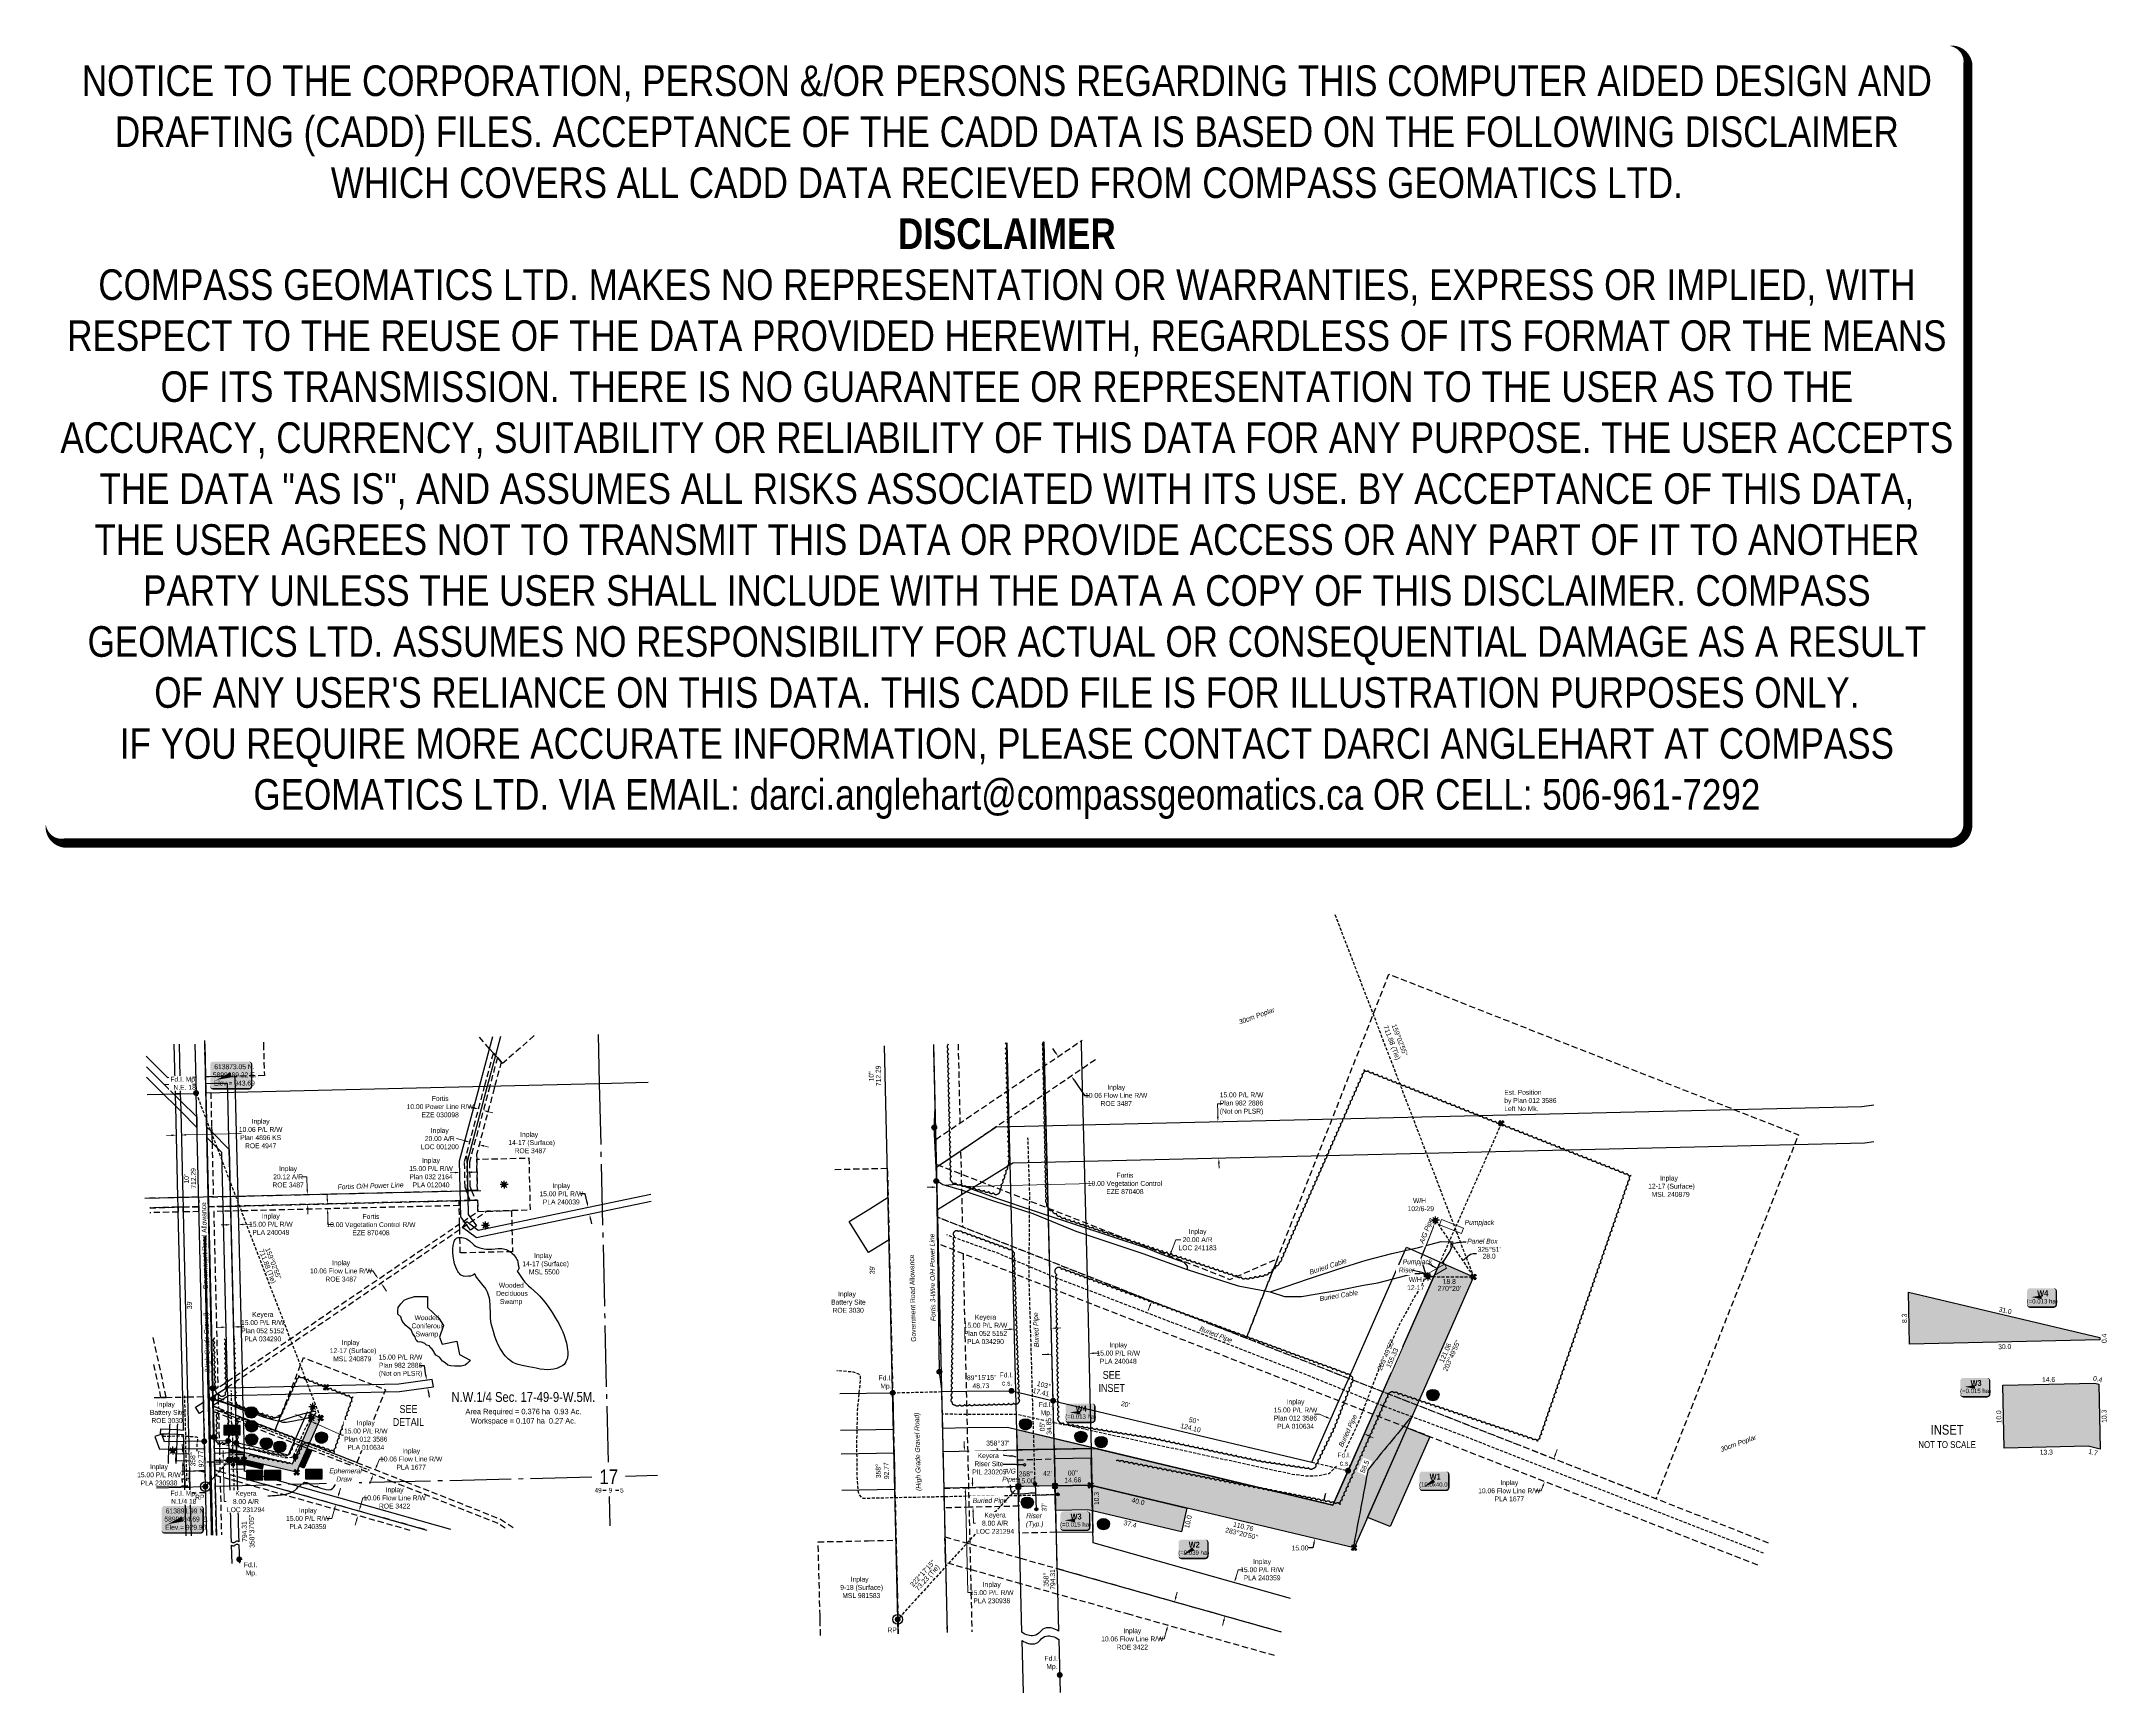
# Model space of a CAD drawing. Extents: x 613557 to 617779, y 5898664 to 5902038.
import ezdxf
from ezdxf.enums import TextEntityAlignment as Align

# ---------------------------------------------------------------- set-up
doc = ezdxf.new("R2010")
doc.units = 0
doc.header["$LTSCALE"] = 5
doc.header["$PDSIZE"] = 0.5
for name, pattern in [('0', [1, 1, 0]), ('foc-ACCESSROAD', [3.75, 2.5, -1.25]), ('foc-FLOWLINE', [3.75, 2.5, -1.25]), ('foc-QUARTERLINE', [33, 25, -3, 2, -3]), ('foc-TIELINE', [1.875, 1.25, -0.625]), ('foc-TOPO-ephemeral', [6.25, 3.125, -0.625, 0.625, -0.625, 0.625, -0.625]), ('foc-TRAV', [1.875, 1.25, -0.625]), ('POWERLINE5', [7.8, 2.4, -0.6, 0.6, -0.6, 0.6, -0.6, 2.4]), ('UG_PIPE', [1.875, 1.25, -0.625])]:
    doc.linetypes.add(name, pattern=pattern)
doc.layers.get('Defpoints').update_dxf_attribs({"color": 9})
for name, color, linetype in [('10', 1, 'Continuous'), ('35', 37, 'Continuous'), ('9', 3, 'Continuous'), ('AS-CABLE', 224, 'foc-CABLE'), ('AS-PIPE-AG', 44, 'Continuous'), ('AS-PIPE-UG', 44, 'UG_PIPE'), ('AS-PIPE-UG-T', 44, 'Continuous'), ('AS-POWER', 104, 'foc-POWER'), ('AS-POWER-EXISTING', 72, 'POWERLINE5'), ('AS-ROADS', 254, 'Continuous'), ('AS-SYMBOL', 7, 'Continuous'), ('C-AR', 13, 'foc-ACCESSROAD'), ('C-FLOWLINE', 13, 'foc-FLOWLINE'), ('C-RW', 13, 'Continuous'), ('C-SYMBOL', 7, 'Continuous'), ('C-WS', 13, 'foc-ACCESSROAD'), ('C-WS-S', 13, 'Continuous'), ('DETAIL-T', 7, 'Continuous'), ('F-AR', 190, 'foc-ACCESSROAD'), ('F-EZE', 190, 'foc-FLOWLINE'), ('F-RW', 190, 'Continuous'), ('F-WS', 190, 'foc-ACCESSROAD'), ('L-AREAREQUIRED', 7, 'Continuous'), ('L-BD', 7, 'Continuous'), ('L-MON', 1, 'Continuous'), ('L-ROAD-T', 7, 'Continuous'), ('L-SEC', 7, 'Continuous'), ('L-SECLBL', 7, 'Continuous'), ('L-SECQ', 8, 'foc-QUARTERLINE'), ('L-TIE', 7, 'foc-TIELINE'), ('P-CROSSINGS', 250, 'Continuous'), ('P-PROPOSED', 10, 'Continuous'), ('P-PROPOSED-H', 21, 'Continuous'), ('P-TEMP-BLOCKS', 250, 'Continuous'), ('P-TEMP-H', 41, 'Continuous'), ('P-TEMP_WORKSPACE', 46, 'Continuous'), ('P-TRAV', 4, 'foc-TRAV'), ('P-TXT', 4, 'Continuous'), ('P-WORKAREA', 113, 'Continuous'), ('P-WORKAREA-H', 111, 'Continuous'), ('P-WORKAREA-T', 113, 'Continuous'), ('T-BUSH', 110, '0'), ('T-BUSH-T', 110, 'Continuous'), ('T-DRAW', 143, 'foc-TOPO-ephemeral'), ('T-TIE', 201, 'foc-TIELINE'), ('T-WATER-T', 170, 'Continuous'), ('WETLAND', 143, 'Continuous'), ('WETLAND-T', 146, 'Continuous')]:
    doc.layers.add(name, color=color, linetype=linetype)
for name, color, linetype, lineweight in [('AS-GENERAL', 48, 'Continuous', 18), ('C-AR-T', 13, 'Continuous', 9), ('C-RW-T', 13, 'Continuous', 9), ('C-RW-T1', 13, 'Continuous', 9), ('C-RW-T2', 13, 'Continuous', 9), ('C-WS-T', 13, 'Continuous', 9), ('F-AR-T', 190, 'Continuous', 9), ('F-EZE-T', 190, 'Continuous', 9), ('F-RW-T', 190, 'Continuous', 9), ('F-RW-T1', 190, 'Continuous', 9), ('F-WS-T', 190, 'Continuous', 9), ('P-TEMP-T', 46, 'Continuous', 18), ('T-TEXT', 48, 'Continuous', 18), ('T-TIE-T', 201, 'Continuous', 18)]:
    doc.layers.add(name, color=color, linetype=linetype, lineweight=lineweight)
doc.layers.add('DISCLAIMER', color=7, linetype='Continuous', plot=False)
doc.styles.add('100L', font='ARIALN.TTF', dxfattribs={"height": 11})
doc.styles.add('175L', font='ARIALN.TTF', dxfattribs={"height": 20})
doc.styles.add('80', font='ARIALN.TTF', dxfattribs={"height": 10})
doc.styles.add('80CG', font='ARIALN.TTF', dxfattribs={"height": 10})
doc.styles.add('80L', font='ARIALN.TTF', dxfattribs={"height": 10})
doc.styles.add('80LS', font='ARIALNI.TTF', dxfattribs={"height": 10})
doc.styles.add('BOLD', font='ARIALNB.TTF')
doc.styles.add('Crossing', font='ARIALN.TTF', dxfattribs={"height": 10})
doc.styles.add('foc-LtypeFont', font='ARIALN.TTF', dxfattribs={"height": 7.35})
doc.styles.add('SIMPLEX', font='ARIALN.TTF')
doc.linetypes.add('foc-CABLE', pattern='A,2,-1,["C",foc-LtypeFont,S=0.2,R=0,X=-0.625,Y=-0.75],-1.24,8', length=12.24)
doc.linetypes.add('foc-POWER', pattern='A,6,-1,["P",foc-LtypeFont,S=0.2,R=0,X=-0.625,Y=-0.75],-1.24,4', length=12.24)
doc.linetypes.add('foc-POWER-NOLINE', pattern='A,0,-4,["P",foc-LtypeFont,S=0.2,R=0,X=-0.625,Y=-0.75],-8.24', length=12.24)
doc.linetypes.add('foc-TOPO-flowdirection-NOLINE', pattern='A,0,[">",foc-LtypeFont,S=0.3,R=0,X=0,Y=-0.945],-20,[">",foc-LtypeFont,S=0.3,R=0,X=0,Y=-0.945],0', length=20)
doc.dimstyles.new('Compass 5 000', dxfattribs={"dimscale": 5, "dimtxt": 9, "dimasz": 2, "dimexe": 0.2, "dimexo": 0.0625, "dimgap": 0.5, "dimtad": 0, "dimtih": 1, "dimtoh": 1, "dimzin": 0, "dimdsep": 46, "dimtxsty": '80CG', "dimcen": 0.1, "dimse1": 1, "dimse2": 1, "dimclrd": 256, "dimclrt": 256, "dimaunit": 1, "dimadec": 4, "dimazin": 0, "dimtfac": 0.06, "dimtofl": 0, "dimtmove": 0, "dimatfit": 1, "dimfxl": 0.2, "dimtolj": 1, "dimtzin": 0, "dimlwd": -1, "dimarcsym": 0})

# ---------------------------------------------------------------- blocks, each defined once
blk = doc.blocks.new('L-SECLBL')
at = {"layer": '9', "color": 7}
for p, q in [((-5.1, -27.8), (-12.3, -27.8)), ((20.7, -27.8), (13.5, -27.8))]:
    blk.add_line(p, q, dxfattribs=at)
at = {"layer": '10', "color": 2, "style": 'SIMPLEX'}
blk.add_attdef('SEC', text='', height=30, dxfattribs=at).set_placement((0, 0), align=Align.MIDDLE)
at = {"layer": '10', "color": 5, "style": '80L'}
blk.add_attdef('TWP', text='', height=9.5, dxfattribs=at).set_placement((-14.4, -27.4), align=Align.MIDDLE_RIGHT)
blk.add_attdef('RGE', text='', height=9.5, dxfattribs=at).set_placement((3.6, -27.4), align=Align.MIDDLE_CENTER)
blk.add_attdef('MER', text='', height=9.5, dxfattribs=at).set_placement((23.2, -27.4), align=Align.MIDDLE_LEFT)
blk = doc.blocks.new('*D384')
at = {"layer": 'C-RW', "transparency": 16777216}
for p, q in [((614668.8, 5899683.1), (614658.8, 5899683.1)), ((614672.4, 5899665.6), (614668.8, 5899683.1)), ((614679.6, 5899631.3), (614681.6, 5899621.5))]:
    blk.add_line(p, q, dxfattribs=at)
for points in [[(614674.1, 5899665.9), (614670.8, 5899665.2), (614674.5, 5899655.8)], [(614681.2, 5899631.7), (614677.9, 5899631), (614677.5, 5899641.1)]]:
    blk.add_solid(points, dxfattribs=at)
at = {"layer": 'Defpoints', "color": 0, "transparency": 16777216}
for p in [(614622.8, 5899645), (614625.9, 5899630.3), (614677.5, 5899641.1)]:
    blk.add_point(p, dxfattribs=at)
at = {"layer": 'C-RW', "transparency": 16777216, "insert": (614619.7, 5899683.1), "char_height": 10, "attachment_point": 5, "style": '80CG'}
blk.add_mtext('\\A1;Inplay\\P15.00 P/L R/W\\PPLA 240039', dxfattribs=at)
blk = doc.blocks.new('*U379')
at = {"layer": '35', "color": 3}
blk.add_circle((0, 0), 10, dxfattribs=at)
at = {"layer": '35', "color": 3, "style": '80'}
blk.add_attdef('RP_001', (-20.9, -26.7), '', height=10, dxfattribs=at)
blk = doc.blocks.new('*D387')
at = {"layer": 'C-AR-T', "transparency": 16777216}
for p, q in [((614209.2, 5899044.7), (614214, 5899061.6)), ((614214, 5899061.6), (614224, 5899061.6)), ((614201.1, 5899015.8), (614198.3, 5899006.2))]:
    blk.add_line(p, q, dxfattribs=at)
for points in [[(614207.6, 5899045.2), (614210.8, 5899044.3), (614206.5, 5899035.1)], [(614199.5, 5899016.3), (614202.7, 5899015.3), (614203.8, 5899025.4)]]:
    blk.add_solid(points, dxfattribs=at)
at = {"layer": 'Defpoints', "color": 0, "transparency": 16777216}
for p in [(614046.8, 5899080.2), (614044.1, 5899070.5), (614203.8, 5899025.4)]:
    blk.add_point(p, dxfattribs=at)
at = {"layer": 'C-AR-T', "transparency": 16777216, "insert": (614279, 5899061.6), "char_height": 10, "attachment_point": 5, "style": '80CG'}
blk.add_mtext('\\A1;Inplay\\P10.06 Flow Line R/W\\PROE 3422', dxfattribs=at)
blk = doc.blocks.new('*D389')
at = {"layer": 'C-AR-T', "transparency": 16777216}
for p, q in [((614422.9, 5899791.3), (614405.6, 5899795.9)), ((614461.6, 5899781), (614471.2, 5899778.4))]:
    blk.add_line(p, q, dxfattribs=at)
for points in [[(614423.3, 5899792.9), (614422.5, 5899789.7), (614432.6, 5899788.7)], [(614462, 5899782.6), (614461.1, 5899779.3), (614451.9, 5899783.5)]]:
    blk.add_solid(points, dxfattribs=at)
at = {"layer": 'Defpoints', "color": 0, "transparency": 16777216}
for p in [(614434.4, 5899795.5), (614432.6, 5899788.7), (614453.7, 5899790.3)]:
    blk.add_point(p, dxfattribs=at)
at = {"layer": 'C-AR-T', "transparency": 16777216, "insert": (614371.3, 5899795.9), "char_height": 10, "attachment_point": 5, "style": '80CG'}
blk.add_mtext('\\A1;Inplay\\P20.00 A/R\\PLOC 001200', dxfattribs=at)
blk = doc.blocks.new('*D390')
at = {"layer": 'C-AR-T', "transparency": 16777216}
for p, q in [((614234.6, 5899525.5), (614224.6, 5899525.5)), ((614240.2, 5899517.3), (614234.6, 5899525.5)), ((614257.1, 5899492.4), (614262.7, 5899484.1))]:
    blk.add_line(p, q, dxfattribs=at)
for points in [[(614241.6, 5899518.2), (614238.8, 5899516.3), (614245.8, 5899509)], [(614258.4, 5899493.3), (614255.7, 5899491.5), (614251.4, 5899500.7)]]:
    blk.add_solid(points, dxfattribs=at)
at = {"layer": 'Defpoints', "color": 0, "transparency": 16777216}
for p in [(614245.8, 5899509), (614136.8, 5899435.1), (614142.4, 5899426.7)]:
    blk.add_point(p, dxfattribs=at)
at = {"layer": 'C-AR-T', "transparency": 16777216, "insert": (614169.6, 5899525.5), "char_height": 10, "attachment_point": 5, "style": '80CG'}
blk.add_mtext('\\A1;Inplay\\P10.06 Flow Line R/W\\PROE 3487', dxfattribs=at)
blk = doc.blocks.new('*D397')
at = {"layer": 'C-RW-T2', "transparency": 16777216}
for p, q in [((613822.7, 5899802.8), (613812.7, 5899802.5)), ((613852.8, 5899803.5), (613966, 5899806.2))]:
    blk.add_line(p, q, dxfattribs=at)
for points in [[(613822.7, 5899804.4), (613822.8, 5899801.1), (613832.7, 5899803)], [(613852.7, 5899805.2), (613852.8, 5899801.8), (613842.8, 5899803.3)]]:
    blk.add_solid(points, dxfattribs=at)
at = {"layer": 'Defpoints', "color": 0, "transparency": 16777216}
for p in [(613832.7, 5899803), (613839.4, 5899529.1), (613849.4, 5899529.3)]:
    blk.add_point(p, dxfattribs=at)
at = {"layer": 'C-RW-T2', "transparency": 16777216, "insert": (614005.1, 5899806.2), "char_height": 10, "attachment_point": 5, "style": '80CG'}
blk.add_mtext('\\A1;Inplay\\P10.06 P/L R/W\\PPlan 4896 KS\\PROE 4947', dxfattribs=at)
blk = doc.blocks.new('*D398')
at = {"layer": 'C-RW-T', "transparency": 16777216}
for p, q in [((614085.6, 5899227.7), (614076.4, 5899231.8)), ((614117.6, 5899213.6), (614171, 5899190)), ((614171, 5899190), (614181, 5899190))]:
    blk.add_line(p, q, dxfattribs=at)
for points in [[(614086.2, 5899229.3), (614084.9, 5899226.2), (614094.7, 5899223.7)], [(614118.3, 5899215.1), (614116.9, 5899212.1), (614108.4, 5899217.6)]]:
    blk.add_solid(points, dxfattribs=at)
at = {"layer": 'Defpoints', "color": 0, "transparency": 16777216}
for p in [(614094.1, 5899222.3), (614107.8, 5899216.2), (614108.4, 5899217.6)]:
    blk.add_point(p, dxfattribs=at)
at = {"layer": 'C-RW-T', "transparency": 16777216, "insert": (614220.1, 5899190), "char_height": 10, "attachment_point": 5, "style": '80CG', "bg_fill": 3, "box_fill_scale": 1.1, "bg_fill_color": 256, "bg_fill_true_color": 13158600, "bg_fill_transparency": 0}
blk.add_mtext('\\A1;Inplay\\P15.00 P/L R/W\\PPlan 012 3586^JPLA 010634', dxfattribs=at)
blk = doc.blocks.new('*D399')
at = {"layer": 'C-RW-T', "transparency": 16777216}
for p, q in [((614402.5, 5899726.5), (614392.5, 5899726.3)), ((614437.4, 5899727.3), (614447.4, 5899727.5))]:
    blk.add_line(p, q, dxfattribs=at)
for points in [[(614402.4, 5899728.2), (614402.5, 5899724.9), (614412.5, 5899726.8)], [(614437.4, 5899729), (614437.5, 5899725.6), (614427.4, 5899727.1)]]:
    blk.add_solid(points, dxfattribs=at)
at = {"layer": 'Defpoints', "color": 0, "transparency": 16777216}
for p in [(614412.4, 5899730.3), (614412.5, 5899726.8), (614427.4, 5899730.6)]:
    blk.add_point(p, dxfattribs=at)
at = {"layer": 'C-RW-T', "transparency": 16777216, "insert": (614353.4, 5899726.3), "char_height": 10, "attachment_point": 5, "style": '80CG'}
blk.add_mtext('\\A1;Inplay\\P15.00 P/L R/W\\PPlan 032 2164^JPLA 012040', dxfattribs=at)
blk = doc.blocks.new('*D400')
at = {"layer": 'C-RW-T', "transparency": 16777216}
for p, q in [((614242.7, 5899127.9), (614247.8, 5899141.1)), ((614247.8, 5899141.1), (614257.8, 5899141.1)), ((614231.7, 5899099.9), (614228, 5899090.6))]:
    blk.add_line(p, q, dxfattribs=at)
for points in [[(614241.1, 5899128.5), (614244.2, 5899127.3), (614239, 5899118.6)], [(614230.1, 5899100.5), (614233.2, 5899099.3), (614235.3, 5899109.2)]]:
    blk.add_solid(points, dxfattribs=at)
at = {"layer": 'Defpoints', "color": 0, "transparency": 16777216}
for p in [(614234.3, 5899120.5), (614239, 5899118.6), (614230.6, 5899111.1)]:
    blk.add_point(p, dxfattribs=at)
at = {"layer": 'C-RW-T', "transparency": 16777216, "insert": (614312.8, 5899141.1), "char_height": 10, "attachment_point": 5, "style": '80CG'}
blk.add_mtext('\\A1;Inplay\\P10.06 Flow Line R/W\\PPLA 1677', dxfattribs=at)
blk = doc.blocks.new('*D404')
at = {"layer": 'Defpoints', "color": 0, "transparency": 16777216}
for p in [(614098, 5899661.5), (614098.2, 5899651.5), (614141.9, 5899652.5)]:
    blk.add_point(p, dxfattribs=at)
at = {"layer": 'F-EZE-T', "transparency": 16777216}
for p, q in [((614141.4, 5899672.5), (614141.2, 5899682.5)), ((614142.1, 5899642.5), (614142.7, 5899620.1)), ((614142.7, 5899620.1), (614152.7, 5899620.1))]:
    blk.add_line(p, q, dxfattribs=at)
for points in [[(614143.1, 5899672.6), (614139.7, 5899672.5), (614141.6, 5899662.5)], [(614143.8, 5899642.6), (614140.5, 5899642.5), (614141.9, 5899652.5)]]:
    blk.add_solid(points, dxfattribs=at)
at = {"layer": 'F-EZE-T', "transparency": 16777216, "insert": (614230.6, 5899620.1), "char_height": 10, "attachment_point": 5, "style": '80CG'}
blk.add_mtext('\\A1;Fortis\\P10.00 Vegetation Control R/W\\PEZE 870408', dxfattribs=at)
blk = doc.blocks.new('*D405')
at = {"layer": 'Defpoints', "color": 0, "transparency": 16777216}
for p in [(614447.8, 5899845.9), (614457.5, 5899843.4), (614460.2, 5899853.5)]:
    blk.add_point(p, dxfattribs=at)
at = {"layer": 'F-EZE-T', "transparency": 16777216}
for p, q in [((614440.9, 5899858.7), (614431.2, 5899861.2)), ((614469.9, 5899850.9), (614479.5, 5899848.3))]:
    blk.add_line(p, q, dxfattribs=at)
for points in [[(614441.3, 5899860.3), (614440.4, 5899857), (614450.5, 5899856.1)], [(614470.3, 5899852.5), (614469.4, 5899849.3), (614460.2, 5899853.5)]]:
    blk.add_solid(points, dxfattribs=at)
at = {"layer": 'F-EZE-T', "transparency": 16777216, "insert": (614372.1, 5899861.2), "char_height": 10, "attachment_point": 5, "style": '80CG'}
blk.add_mtext('\\A1;Fortis\\P10.00 Power Line R/W\\PEZE 030098', dxfattribs=at)
blk = doc.blocks.new('*D409')
at = {"layer": 'Defpoints', "color": 0, "transparency": 16777216}
for p in [(613931.7, 5899533.3), (613946.8, 5899533.7), (613949.8, 5899411.1)]:
    blk.add_point(p, dxfattribs=at)
at = {"layer": 'F-RW-T1', "transparency": 16777216}
for p, q in [((613924.8, 5899410.4), (613914.8, 5899410.2)), ((613959.8, 5899411.3), (613970.4, 5899411.6))]:
    blk.add_line(p, q, dxfattribs=at)
for points in [[(613924.7, 5899412.1), (613924.8, 5899408.8), (613934.8, 5899410.7)], [(613959.7, 5899413), (613959.8, 5899409.6), (613949.8, 5899411.1)]]:
    blk.add_solid(points, dxfattribs=at)
at = {"layer": 'F-RW-T1', "transparency": 16777216, "insert": (614009.5, 5899411.6), "char_height": 10, "attachment_point": 5, "style": '80CG'}
blk.add_mtext('\\A1;Keyera\\P15.00 P/L R/W\\PPlan 052 5152\\PPLA 034290', dxfattribs=at)
blk = doc.blocks.new('*D410')
at = {"layer": 'C-RW-T2', "transparency": 16777216}
for p, q in [((613845.1, 5899161.7), (613844.9, 5899171.7)), ((613845.9, 5899126.7), (613846.1, 5899116.7)), ((613836.3, 5899108.8), (613846.3, 5899108.8)), ((613846.3, 5899108.8), (613846.1, 5899116.7))]:
    blk.add_line(p, q, dxfattribs=at)
at = {"layer": 'Defpoints', "color": 0, "transparency": 16777216}
for p in [(613874.9, 5899152.4), (613875.3, 5899137.4)]:
    blk.add_point(p, dxfattribs=at)
at = {"layer": 'C-RW-T2', "transparency": 16777216, "insert": (613797.2, 5899108.8), "char_height": 10, "attachment_point": 5, "style": '80CG', "bg_fill": 3, "box_fill_scale": 1.1, "bg_fill_color": 256, "bg_fill_true_color": 13158600, "bg_fill_transparency": 0}
blk.add_mtext('\\A1;Inplay\\P15.00 P/L R/W\\PPLA 230938', dxfattribs=at)
at = {"layer": 'C-RW-T2', "transparency": 16777216}
for points in [[(613846.8, 5899161.8), (613843.4, 5899161.7), (613845.3, 5899151.7)], [(613847.6, 5899126.8), (613844.2, 5899126.7), (613845.7, 5899136.7)]]:
    blk.add_solid(points, dxfattribs=at)
at = {"layer": 'Defpoints', "color": 0, "transparency": 16777216}
blk.add_point((613845.7, 5899136.7), dxfattribs=at)
blk = doc.blocks.new('RISER')
h = blk.add_hatch(color=255)
h.dxf.hatch_style = 1
edge = h.paths.add_edge_path()
edge.add_arc((0, 0), 0.7, 0, 360)
blk.add_hatch(color=48).paths.add_polyline_path([(0.58, -0.15), (-0.58, -0.15, 0.774597)])
at = {"color": 48}
blk.add_line((-0.58, -0.15), (0.58, -0.15), dxfattribs=at)
blk.add_circle((0, 0), 0.6, dxfattribs=at)
blk = doc.blocks.new('GAS')
h = blk.add_hatch(color=255)
h.dxf.hatch_style = 1
edge = h.paths.add_edge_path()
edge.add_arc((0, 0), 0.9, 0, 360)
for p, q in [((-0.81, 0), (-1.62, 0)), ((-0.57, 0.57), (-1.14, 1.14)), ((0, 0.81), (0, 1.62)), ((0.57, 0.57), (1.14, 1.14)), ((1.62, 0), (0.81, 0)), ((-0.57, -0.57), (-1.14, -1.14)), ((0, -0.81), (0, -1.62)), ((1.14, -1.14), (0.57, -0.57))]:
    blk.add_line(p, q)
blk.add_circle((0, 0), 0.8)
blk = doc.blocks.new('*D412')
at = {"layer": 'C-RW-T1', "ltscale": 0.2, "transparency": 16777216}
for p, q in [((613934.4, 5899619.6), (613924.4, 5899619.4)), ((613969.6, 5899620.5), (613986.8, 5899620.9))]:
    blk.add_line(p, q, dxfattribs=at)
for points in [[(613934.4, 5899621.3), (613934.5, 5899618), (613944.4, 5899619.9)], [(613969.6, 5899622.2), (613969.7, 5899618.8), (613959.6, 5899620.3)]]:
    blk.add_solid(points, dxfattribs=at)
at = {"layer": 'Defpoints', "color": 0, "ltscale": 0.2, "transparency": 16777216}
for p in [(613959.6, 5899620.3), (613945.8, 5899562), (613961.1, 5899562.4)]:
    blk.add_point(p, dxfattribs=at)
at = {"layer": 'C-RW-T1', "ltscale": 0.2, "transparency": 16777216, "insert": (614025.9, 5899620.9), "char_height": 10, "attachment_point": 5, "style": '80CG'}
blk.add_mtext('\\A1;Inplay\\P15.00 P/L R/W\\PPLA 240048', dxfattribs=at)
blk = doc.blocks.new('*D413')
at = {"layer": 'C-RW-T', "ltscale": 0.2, "transparency": 16777216}
for p, q in [((614099.8, 5899717.9), (614089.8, 5899717.9)), ((614100.4, 5899691.7), (614099.8, 5899717.9)), ((614101.4, 5899651.6), (614101.6, 5899641.6))]:
    blk.add_line(p, q, dxfattribs=at)
for points in [[(614102.1, 5899691.7), (614098.7, 5899691.6), (614100.6, 5899681.7)], [(614103, 5899651.6), (614099.7, 5899651.5), (614101.1, 5899661.6)]]:
    blk.add_solid(points, dxfattribs=at)
at = {"layer": 'Defpoints', "color": 0, "ltscale": 0.2, "transparency": 16777216}
for p in [(614100.6, 5899681.7), (614101.7, 5899681.7), (614102.2, 5899661.6)]:
    blk.add_point(p, dxfattribs=at)
at = {"layer": 'C-RW-T', "ltscale": 0.2, "transparency": 16777216, "insert": (614061.2, 5899717.9), "char_height": 10, "attachment_point": 5, "style": '80CG'}
blk.add_mtext('\\A1;Inplay\\P20.12 A/R\\PROE 3487', dxfattribs=at)
blk = doc.blocks.new('POWERPOLE')
h = blk.add_hatch(color=255)
edge = h.paths.add_edge_path()
edge.add_arc((0, 0), 0.96, 0, 360)
at = {"linetype": 'Continuous'}
for p, q in [((0.68, -0.68), (-0.68, 0.68)), ((-0.68, -0.68), (0.68, 0.68))]:
    blk.add_line(p, q, dxfattribs=at)
blk.add_circle((0, 0), 0.96, dxfattribs=at)
blk = doc.blocks.new('fdia')
at = {"color": 255, "const_width": 1}
blk.add_lwpolyline([(-0.5, 0, 1), (0.5, 0, 1)], format="xyb", close=True, dxfattribs=at)
blk = doc.blocks.new('Fdiaa')
blk.add_blockref('fdia', (0, 0))
blk = doc.blocks.new('fdib')
at = {"color": 1, "const_width": 1.6}
blk.add_lwpolyline([(-0.4, 0, 1), (0.4, 0, 1)], format="xyb", close=True, dxfattribs=at)
at = {"color": 1}
blk.add_circle((0, 0), 0.8, dxfattribs=at)
blk = doc.blocks.new('Fdibb')
blk.add_blockref('fdib', (0, 0))
blk = doc.blocks.new('fdicc')
for name in ['Fdibb', 'Fdiaa']:
    blk.add_blockref(name, (0, 0))
blk = doc.blocks.new('FDI')
blk.add_blockref('fdicc', (0, 0))
blk = doc.blocks.new('*D420')
at = {"layer": 'Defpoints', "color": 0, "transparency": 16777216}
for p in [(613925.4, 5899138.5), (613925.5, 5899130.6), (613929, 5899130.6)]:
    blk.add_point(p, dxfattribs=at)
at = {"layer": 'F-AR-T', "transparency": 16777216}
for p, q in [((613928.6, 5899148.6), (613928.3, 5899158.6)), ((613929.2, 5899120.6), (613930.7, 5899054.2)), ((613930.7, 5899054.2), (613940.7, 5899054.2))]:
    blk.add_line(p, q, dxfattribs=at)
for points in [[(613930.2, 5899148.7), (613926.9, 5899148.6), (613928.8, 5899138.6)], [(613930.9, 5899120.7), (613927.5, 5899120.6), (613929, 5899130.6)]]:
    blk.add_solid(points, dxfattribs=at)
at = {"layer": 'F-AR-T', "transparency": 16777216, "insert": (613975, 5899054.2), "char_height": 10, "attachment_point": 5, "style": '80CG', "bg_fill": 3, "box_fill_scale": 1.1, "bg_fill_color": 256, "bg_fill_true_color": 13158600, "bg_fill_transparency": 0}
blk.add_mtext('\\A1;Keyera\\P8.00 A/R\\PLOC 231294', dxfattribs=at)
blk = doc.blocks.new('*D421')
at = {"layer": 'Defpoints', "color": 0, "transparency": 16777216}
for p in [(614322.5, 5899298.9), (614344.5, 5899302.1), (614324.7, 5899284)]:
    blk.add_point(p, dxfattribs=at)
at = {"layer": 'F-RW', "transparency": 16777216}
for p, q in [((614340.3, 5899331.3), (614330.3, 5899331.3)), ((614343.1, 5899312), (614340.3, 5899331.3)), ((614348.1, 5899277.3), (614349.5, 5899267.4))]:
    blk.add_line(p, q, dxfattribs=at)
for points in [[(614344.7, 5899312.2), (614341.4, 5899311.8), (614344.5, 5899302.1)], [(614349.7, 5899277.5), (614346.4, 5899277.1), (614346.7, 5899287.2)]]:
    blk.add_solid(points, dxfattribs=at)
at = {"layer": 'F-RW', "transparency": 16777216, "insert": (614291.2, 5899331.3), "char_height": 10, "attachment_point": 5, "style": '80CG'}
blk.add_mtext('\\A1;15.00 P/L R/W\\PPlan 982 2886\\P(Not on PLSR)', dxfattribs=at)
blk = doc.blocks.new('Temp_Area')
h = blk.add_hatch(color=191)
h.dxf.hatch_style = 1
h.paths.add_polyline_path([(-16.8, -9.4), (16.3, -9.4), (16.3, 9.1), (-16.8, 9.1)])
at = {"color": 250}
for points in [[(-17, -9.6), (16.5, -9.6), (16.5, 9.3), (-17, 9.3)], [(-16.9, -9.5), (16.4, -9.5), (16.4, 9.2), (-16.9, 9.2)]]:
    blk.add_lwpolyline(points, close=True, dxfattribs=at)
at = {"color": 250, "style": '80L'}
blk.add_attdef('TEMPORARY', text='', height=9, dxfattribs=at).set_placement((0, -0.1), align=Align.MIDDLE_CENTER)
blk = doc.blocks.new('TEMP')
h = blk.add_hatch(color=255)
h.dxf.hatch_style = 1
h.paths.add_polyline_path([(0, 0.25), (-0.67, 1.15), (-0.67, 0.67), (-1.15, 0.67), (-0.25, 0), (-1.15, -0.67), (-0.67, -0.67), (-0.67, -1.15), (0, -0.25), (0.67, -1.15), (0.67, -0.67), (1.15, -0.67), (0.25, 0), (1.15, 0.67), (0.67, 0.67), (0.67, 1.15)])
h.paths.add_polyline_path([(0.57, 0.85), (0.57, 0.57), (0.85, 0.57), (0.08, 0), (0.85, -0.57), (0.57, -0.57), (0.57, -0.85), (0, -0.08), (-0.57, -0.85), (-0.57, -0.57), (-0.85, -0.57), (-0.08, 0), (-0.85, 0.57), (-0.57, 0.57), (-0.57, 0.85), (0, 0.08)], flags=16)
h = blk.add_hatch(color=1)
h.dxf.hatch_style = 1
h.paths.add_polyline_path([(0, 0.08), (-0.57, 0.85), (-0.57, 0.57), (-0.85, 0.57), (-0.08, 0), (-0.85, -0.57), (-0.57, -0.57), (-0.57, -0.85), (0, -0.08), (0.57, -0.85), (0.57, -0.57), (0.85, -0.57), (0.08, 0), (0.85, 0.57), (0.57, 0.57), (0.57, 0.85)])
at = {"color": 1}
for p, q in [((-0.08, 0), (0.08, 0)), ((0, 0.08), (0, -0.08))]:
    blk.add_line(p, q, dxfattribs=at)
at = {"color": 255, "flags": 128}
blk.add_lwpolyline([(-0.25, 0), (-1.15, 0.67), (-0.67, 0.67), (-0.67, 1.15), (0, 0.25), (0.67, 1.15), (0.67, 0.67), (1.15, 0.67), (0.25, 0), (1.15, -0.67), (0.67, -0.67), (0.67, -1.15), (0, -0.25), (-0.67, -1.15), (-0.67, -0.67), (-1.15, -0.67)], close=True, dxfattribs=at)
at = {"color": 1, "flags": 128}
blk.add_lwpolyline([(-0.08, 0), (-0.85, 0.57), (-0.57, 0.57), (-0.57, 0.85), (0, 0.08), (0.57, 0.85), (0.57, 0.57), (0.85, 0.57), (0.08, 0), (0.85, -0.57), (0.57, -0.57), (0.57, -0.85), (0, -0.08), (-0.57, -0.85), (-0.57, -0.57), (-0.85, -0.57)], close=True, dxfattribs=at)
blk = doc.blocks.new('*U449')
h = blk.add_hatch(color=254)
edge = h.paths.add_edge_path()
edge.add_line((-36.5, -28.5), (36.5, -28.5))
edge.add_arc((36.5, -22.5), 6, 270, 360)
edge.add_line((42.5, -22.5), (42.5, 21))
edge.add_arc((36.5, 21), 6, 0, 90)
edge.add_line((36.5, 27), (-36.5, 27))
edge.add_arc((-36.5, 21), 6, 90, 180)
edge.add_line((-42.5, 21), (-42.5, -22.5))
edge.add_arc((-36.5, -22.5), 6, 180, 270)
at = {"color": 1, "flags": 128}
blk.add_lwpolyline([(-36.5, -28.5, 3, 3, 0), (36.5, -28.5, 3, 3, 0.414214), (42.5, -22.5, 3, 3, 0), (42.5, 21, 3, 0, 0.414214), (36.5, 27, 0, 0, 0), (-36.5, 27, 0, 0, 0.414214), (-42.5, 21, 0, 0, 0), (-42.5, -22.5, 0, 3, 0.414214)], format="xyseb", close=True, dxfattribs=at)
blk.add_lwpolyline([(-30.1, -10.4, 0, 10, 0), (0, 0, 5, 5, 0)], format="xyseb", dxfattribs=at)
at = {"color": 1, "style": '80'}
blk.add_attdef('ENTER_TEXT_001', (-36, -5), '', height=10, dxfattribs=at)
blk = doc.blocks.new('xing2')
h = blk.add_hatch(color=50)
h.dxf.hatch_style = 1
edge = h.paths.add_edge_path()
edge.add_ellipse((0, 0), major_axis=(-12.5, 0), ratio=0.816297, start_angle=0, end_angle=360)
h = blk.add_hatch(color=250)
h.dxf.hatch_style = 1
edge = h.paths.add_edge_path()
edge.add_ellipse((0, -2), major_axis=(-12.5, 0), ratio=0.816297, start_angle=0, end_angle=180)
edge.add_line((12.5, -2), (12.5, 0))
edge.add_ellipse((0, 0), major_axis=(-12.5, 0), ratio=0.816297, start_angle=0, end_angle=180, ccw=False)
edge.add_line((-12.5, 0), (-12.5, -2))
at = {"color": 250}
blk.add_ellipse((0, 0), major_axis=(-12.5, 0), ratio=0.816297, dxfattribs=at)
blk.add_ellipse((0, -2), major_axis=(-12.5, 0), ratio=0.816297, start_param=0, end_param=3.141593, dxfattribs=at)
at = {"color": 250, "style": 'Crossing'}
blk.add_attdef('CROSSING', text='', height=9, dxfattribs=at).set_placement((0.1, 0), align=Align.MIDDLE_CENTER)
at = {"color": 250, "style": 'Crossing', "flags": 1}
for tag, p in [('DESCRIPTION', (0.1, -25.8)), ('LOCATION', (0.1, -39.3)), ('OWNER', (0.1, -12.5)), ('DWG_REF', (0.1, -52.8))]:
    blk.add_attdef(tag, text='', height=9, dxfattribs=at).set_placement(p, align=Align.MIDDLE_CENTER)
blk = doc.blocks.new('*D455')
at = {"layer": 'C-RW-T', "transparency": 16777216}
for p, q in [((614165.4, 5899071.9), (614168.1, 5899081.5)), ((614156.1, 5899038.9), (614150.6, 5899019.6)), ((614150.6, 5899019.6), (614140.6, 5899019.6))]:
    blk.add_line(p, q, dxfattribs=at)
for points in [[(614154.5, 5899039.4), (614157.7, 5899038.5), (614158.8, 5899048.6)], [(614163.8, 5899072.3), (614167, 5899071.4), (614162.7, 5899062.3)]]:
    blk.add_solid(points, dxfattribs=at)
at = {"layer": 'Defpoints', "color": 0, "transparency": 16777216}
for p in [(614142.2, 5899053.3), (614146, 5899067), (614158.8, 5899048.6)]:
    blk.add_point(p, dxfattribs=at)
at = {"layer": 'C-RW-T', "transparency": 16777216, "insert": (614101.6, 5899019.6), "char_height": 10, "attachment_point": 5, "style": '80CG'}
blk.add_mtext('\\A1;Inplay\\P15.00 P/L R/W\\PPLA 240359', dxfattribs=at)
blk = doc.blocks.new('*U425')
h = blk.add_hatch(color=191)
edge = h.paths.add_edge_path()
edge.add_line((-24, -20), (24, -20))
edge.add_arc((24, -14), 6, 270, 360)
edge.add_line((30, -14), (30, 12.5))
edge.add_arc((24, 12.5), 6, 0, 90)
edge.add_line((24, 18.5), (-24, 18.5))
edge.add_arc((-24, 12.5), 6, 90, 180)
edge.add_line((-30, 12.5), (-30, -14))
edge.add_arc((-24, -14), 6, 180, 270)
at = {"color": 250, "flags": 128}
blk.add_lwpolyline([(-24, -20, 3, 3, 0), (24, -20, 3, 3, 0.414214), (30, -14, 3, 3, 0), (30, 12.5, 3, 0, 0.414214), (24, 18.5, 0, 0, 0), (-24, 18.5, 0, 0, 0.414214), (-30, 12.5, 0, 0, 0), (-30, -14, 0, 3, 0.414214)], format="xyseb", close=True, dxfattribs=at)
at = {"flags": 128}
blk.add_lwpolyline([(-21.1, -13.3, 0, 7.5, 0), (0, 0, 0, 0, 0)], format="xyseb", dxfattribs=at)
at = {"color": 250}
for tag, p, height, style in [('TEMP_AREA_W1_001', (-9.2, 2.2), 12, 'BOLD'), ('ENTER_TEXT_001', (-30.7, -12.5), 9, '80')]:
    blk.add_attdef(tag, p, '', height=height, dxfattribs=dict(at, style=style))
blk = doc.blocks.new('*D467')
at = {"layer": 'C-AR-T', "transparency": 16777216}
for p, q in [((615867.1, 5899566), (615876.3, 5899589.4)), ((615876.3, 5899589.4), (615886.3, 5899589.4)), ((615823.3, 5899454.3), (615819.7, 5899445))]:
    blk.add_line(p, q, dxfattribs=at)
for points in [[(615865.5, 5899566.6), (615868.6, 5899565.3), (615863.4, 5899556.6)], [(615821.8, 5899454.9), (615824.9, 5899453.7), (615827, 5899463.6)]]:
    blk.add_solid(points, dxfattribs=at)
at = {"layer": 'Defpoints', "color": 0, "transparency": 16777216}
for p in [(615773.6, 5899591.8), (615863.4, 5899556.6), (615737.2, 5899498.8)]:
    blk.add_point(p, dxfattribs=at)
at = {"layer": 'C-AR-T', "transparency": 16777216, "insert": (615920.6, 5899589.4), "char_height": 10, "attachment_point": 5, "style": '80CG'}
blk.add_mtext('\\A1;Inplay\\P20.00 A/R\\PLOC 241183', dxfattribs=at)
blk = doc.blocks.new('*D468')
at = {"layer": 'C-AR-T', "transparency": 16777216}
for p, q in [((615876.4, 5898859.2), (615879.1, 5898868.8)), ((615857.3, 5898791.5), (615852.2, 5898773.4)), ((615852.2, 5898773.4), (615842.2, 5898773.4))]:
    blk.add_line(p, q, dxfattribs=at)
for points in [[(615874.8, 5898859.6), (615878, 5898858.7), (615873.7, 5898849.5)], [(615855.7, 5898791.9), (615858.9, 5898791), (615860, 5898801.1)]]:
    blk.add_solid(points, dxfattribs=at)
at = {"layer": 'Defpoints', "color": 0, "transparency": 16777216}
for p in [(615873.7, 5898849.5), (615960.2, 5898825.1), (615946.5, 5898776.7)]:
    blk.add_point(p, dxfattribs=at)
at = {"layer": 'C-AR-T', "transparency": 16777216, "insert": (615787.2, 5898773.4), "char_height": 10, "attachment_point": 5, "style": '80CG'}
blk.add_mtext('\\A1;Inplay\\P10.06 Flow Line R/W\\PROE 3422', dxfattribs=at)
blk = doc.blocks.new('*D469')
at = {"layer": 'C-RW-T', "transparency": 16777216}
for p, q in [((616652.3, 5899150.9), (616656, 5899160.3)), ((616623, 5899076.2), (616613, 5899076.2)), ((616626.7, 5899085.5), (616623, 5899076.2))]:
    blk.add_line(p, q, dxfattribs=at)
for points in [[(616650.8, 5899151.5), (616653.9, 5899150.3), (616648.7, 5899141.6)], [(616625.1, 5899086.1), (616628.2, 5899084.9), (616630.3, 5899094.8)]]:
    blk.add_solid(points, dxfattribs=at)
at = {"layer": 'Defpoints', "color": 0, "transparency": 16777216}
for p in [(616615.2, 5899154.8), (616596.8, 5899108), (616630.3, 5899094.8)]:
    blk.add_point(p, dxfattribs=at)
at = {"layer": 'C-RW-T', "transparency": 16777216, "insert": (616558, 5899076.2), "char_height": 10, "attachment_point": 5, "style": '80CG'}
blk.add_mtext('\\A1;Inplay\\P10.06 Flow Line R/W\\PPLA 1677', dxfattribs=at)
blk = doc.blocks.new('*D470')
at = {"layer": 'C-RW-T', "transparency": 16777216}
for p, q in [((616170, 5899233), (616160, 5899233)), ((616183.8, 5899226.9), (616170, 5899233)), ((616270.7, 5899188.6), (616279.8, 5899184.5))]:
    blk.add_line(p, q, dxfattribs=at)
for points in [[(616184.4, 5899228.4), (616183.1, 5899225.4), (616192.9, 5899222.9)], [(616271.3, 5899190.1), (616270, 5899187), (616261.5, 5899192.6)]]:
    blk.add_solid(points, dxfattribs=at)
at = {"layer": 'Defpoints', "color": 0, "transparency": 16777216}
for p in [(616269, 5899395.3), (616337.6, 5899365), (616261.5, 5899192.6)]:
    blk.add_point(p, dxfattribs=at)
at = {"layer": 'C-RW-T', "transparency": 16777216, "insert": (616120.9, 5899233), "char_height": 10, "attachment_point": 5, "style": '80CG'}
blk.add_mtext('\\A1;Inplay\\P15.00 P/L R/W\\PPlan 012 3586\\PPLA 010634', dxfattribs=at)
blk = doc.blocks.new('*D471')
at = {"layer": 'C-RW-T', "transparency": 16777216}
for p, q in [((615443.7, 5899167.2), (615443.5, 5899177.2)), ((615446, 5899072.3), (615450.8, 5898868)), ((615450.8, 5898868), (615460.8, 5898868))]:
    blk.add_line(p, q, dxfattribs=at)
for points in [[(615445.4, 5899167.2), (615442.1, 5899167.1), (615444, 5899157.2)], [(615447.6, 5899072.3), (615444.3, 5899072.2), (615445.7, 5899082.3)]]:
    blk.add_solid(points, dxfattribs=at)
at = {"layer": 'Defpoints', "color": 0, "transparency": 16777216}
for p in [(615428.3, 5899156.8), (615430, 5899081.9), (615445.7, 5899082.3)]:
    blk.add_point(p, dxfattribs=at)
at = {"layer": 'C-RW-T', "transparency": 16777216, "insert": (615499.9, 5898868), "char_height": 10, "attachment_point": 5, "style": '80CG'}
blk.add_mtext('\\A1;Inplay\\P15.00 P/L R/W\\PPLA 230938', dxfattribs=at)
blk = doc.blocks.new('*D472')
at = {"layer": 'C-RW-T', "transparency": 16777216}
for p, q in [((615998.7, 5898898.2), (616003.4, 5898914.9)), ((616003.4, 5898914.9), (616013.4, 5898914.9)), ((615974.1, 5898810.8), (615971.4, 5898801.2))]:
    blk.add_line(p, q, dxfattribs=at)
for points in [[(615997.1, 5898898.6), (616000.3, 5898897.7), (615996, 5898888.6)], [(615972.5, 5898811.2), (615975.7, 5898810.3), (615976.8, 5898820.4)]]:
    blk.add_solid(points, dxfattribs=at)
at = {"layer": 'Defpoints', "color": 0, "transparency": 16777216}
for p in [(615996, 5898888.6), (616033.2, 5898878.1), (616014, 5898809.9)]:
    blk.add_point(p, dxfattribs=at)
at = {"layer": 'C-RW-T', "transparency": 16777216, "insert": (616052.5, 5898914.9), "char_height": 10, "attachment_point": 5, "style": '80CG'}
blk.add_mtext('\\A1;Inplay\\P15.00 P/L R/W\\PPLA 240359', dxfattribs=at)
blk = doc.blocks.new('*D473')
at = {"layer": 'Defpoints', "color": 0, "transparency": 16777216}
for p in [(615460.6, 5899082.6), (615497.4, 5899083.4)]:
    blk.add_point(p, dxfattribs=at)
at = {"layer": 'F-AR-T', "transparency": 16777216}
for p, q in [((615460.4, 5899092.6), (615460.2, 5899102.6)), ((615461.8, 5899032.7), (615462.3, 5899009.9)), ((615462.3, 5899009.9), (615472.3, 5899009.9))]:
    blk.add_line(p, q, dxfattribs=at)
for points in [[(615462.1, 5899092.6), (615458.7, 5899092.5), (615460.6, 5899082.6)], [(615463.4, 5899032.7), (615460.1, 5899032.6), (615461.5, 5899042.7)]]:
    blk.add_solid(points, dxfattribs=at)
at = {"layer": 'F-AR-T', "transparency": 16777216, "insert": (615506.6, 5899009.9), "char_height": 10, "attachment_point": 5, "style": '80CG', "bg_fill": 3, "box_fill_scale": 1.1, "bg_fill_color": 256, "bg_fill_true_color": 13158600, "bg_fill_transparency": 0}
blk.add_mtext('\\A1;Keyera\\P8.00 A/R\\PLOC 231294', dxfattribs=at)
at = {"layer": 'Defpoints', "color": 0, "transparency": 16777216}
blk.add_point((615498.3, 5899043.5), dxfattribs=at)
blk = doc.blocks.new('*D474')
at = {"layer": 'Defpoints', "color": 0, "transparency": 16777216}
for p in [(615383.2, 5899899.8), (615433.1, 5899900.9), (615387.9, 5899696.8)]:
    blk.add_point(p, dxfattribs=at)
at = {"layer": 'F-EZE-T', "transparency": 16777216}
for p, q in [((615377.9, 5899696.6), (615367.9, 5899696.4)), ((615447.9, 5899698.2), (615707.3, 5899704.3))]:
    blk.add_line(p, q, dxfattribs=at)
for points in [[(615377.9, 5899698.3), (615378, 5899694.9), (615387.9, 5899696.8)], [(615447.8, 5899699.9), (615447.9, 5899696.6), (615437.9, 5899698)]]:
    blk.add_solid(points, dxfattribs=at)
at = {"layer": 'F-EZE-T', "transparency": 16777216, "insert": (615772.1, 5899704.3), "char_height": 10, "attachment_point": 5, "style": '80CG'}
blk.add_mtext('\\A1;Fortis\\P10.00 Vegetation Control\\PEZE 870408', dxfattribs=at)
blk = doc.blocks.new('*D475')
at = {"layer": 'Defpoints', "color": 0, "transparency": 16777216}
for p in [(615903.9, 5899829.1), (615905.7, 5899754.2), (615964.1, 5899755.6)]:
    blk.add_point(p, dxfattribs=at)
at = {"layer": 'F-RW-T', "transparency": 16777216}
for p, q in [((615971.4, 5899867.2), (615961.4, 5899867.2)), ((615961.4, 5899867.2), (615961.8, 5899850.5)), ((615962, 5899840.5), (615961.8, 5899850.5)), ((615964.3, 5899745.6), (615964.5, 5899735.6))]:
    blk.add_line(p, q, dxfattribs=at)
for points in [[(615963.7, 5899840.6), (615960.4, 5899840.5), (615962.3, 5899830.5)], [(615966, 5899745.7), (615962.6, 5899745.6), (615964.1, 5899755.6)]]:
    blk.add_solid(points, dxfattribs=at)
at = {"layer": 'F-RW-T', "transparency": 16777216, "insert": (616010.5, 5899867.2), "char_height": 10, "attachment_point": 5, "style": '80CG'}
blk.add_mtext('\\A1;15.00 P/L R/W\\PPlan 982 2886\\P(Not on PLSR)', dxfattribs=at)
blk = doc.blocks.new('*D476')
at = {"layer": 'Defpoints', "color": 0, "transparency": 16777216}
for p in [(615621, 5899408.4), (615547.6, 5899345.8), (615622.5, 5899347.6)]:
    blk.add_point(p, dxfattribs=at)
at = {"layer": 'F-RW-T', "transparency": 16777216}
for p, q in [((615536.1, 5899406.3), (615526.1, 5899406.1)), ((615631, 5899408.7), (615641, 5899408.9))]:
    blk.add_line(p, q, dxfattribs=at)
for points in [[(615536, 5899408), (615536.1, 5899404.7), (615546.1, 5899406.6)], [(615631, 5899410.3), (615631, 5899407), (615621, 5899408.4)]]:
    blk.add_solid(points, dxfattribs=at)
at = {"layer": 'F-RW-T', "transparency": 16777216, "insert": (615487, 5899406.1), "char_height": 10, "attachment_point": 5, "style": '80CG'}
blk.add_mtext('\\A1;Keyera\\P15.00 P/L R/W\\PPlan 052 5152\\PPLA 034290', dxfattribs=at)
blk = doc.blocks.new('*D477')
at = {"layer": 'C-WS-S', "transparency": 16777216}
for p, q in [((615630, 5899972.1), (615624.4, 5899980.3)), ((615668.2, 5899915.5), (615689.3, 5899884.3)), ((615689.3, 5899884.3), (615699.3, 5899884.3))]:
    blk.add_line(p, q, dxfattribs=at)
for points in [[(615631.4, 5899973), (615628.6, 5899971.1), (615635.6, 5899963.8)], [(615669.6, 5899916.4), (615666.9, 5899914.5), (615662.6, 5899923.8)]]:
    blk.add_solid(points, dxfattribs=at)
at = {"layer": 'Defpoints', "color": 0, "transparency": 16777216}
for p in [(615656.8, 5899978.1), (615662.6, 5899923.8), (615683.9, 5899938.1)]:
    blk.add_point(p, dxfattribs=at)
at = {"layer": 'C-WS-S', "transparency": 16777216, "insert": (615754.3, 5899884.3), "char_height": 10, "attachment_point": 5, "style": '80CG'}
blk.add_mtext('\\A1;Inplay\\P10.06 Flow Line R/W\\PROE 3487', dxfattribs=at)
blk = doc.blocks.new('*D480')
at = {"layer": 'C-RW-T1', "transparency": 16777216}
for p, q in [((615613.1, 5899354.9), (615603.1, 5899354.7)), ((615708.5, 5899357.3), (615719.5, 5899357.6))]:
    blk.add_line(p, q, dxfattribs=at)
for points in [[(615613.1, 5899356.6), (615613.2, 5899353.3), (615623.1, 5899355.2)], [(615708.4, 5899359), (615708.5, 5899355.6), (615698.5, 5899357.1)]]:
    blk.add_solid(points, dxfattribs=at)
at = {"layer": 'Defpoints', "color": 0, "transparency": 16777216}
for p in [(615623.3, 5899347.8), (615698.5, 5899357.1), (615698.6, 5899349.6)]:
    blk.add_point(p, dxfattribs=at)
at = {"layer": 'C-RW-T1', "transparency": 16777216, "insert": (615758.5, 5899357.6), "char_height": 10, "attachment_point": 5, "style": '80CG'}
blk.add_mtext('\\A1;Inplay\\P15.00 P/L R/W\\PPLA 240048', dxfattribs=at)
blk = doc.blocks.new('Temp_Area3')
h = blk.add_hatch(color=111)
h.dxf.hatch_style = 1
h.paths.add_polyline_path([(-16.8, -9.4), (16.3, -9.4), (16.3, 9.1), (-16.8, 9.1)])
at = {"color": 250}
for points in [[(-17, -9.6), (16.5, -9.6), (16.5, 9.3), (-17, 9.3)], [(-16.9, -9.5), (16.4, -9.5), (16.4, 9.2), (-16.9, 9.2)]]:
    blk.add_lwpolyline(points, close=True, dxfattribs=at)
at = {"color": 250, "style": '80L'}
blk.add_attdef('TEMPORARY', text='', height=9, dxfattribs=at).set_placement((0, -0.1), align=Align.MIDDLE_CENTER)
blk = doc.blocks.new('*U487')
h = blk.add_hatch(color=111)
edge = h.paths.add_edge_path()
edge.add_line((-24, -20), (24, -20))
edge.add_arc((24, -14), 6, 270, 360)
edge.add_line((30, -14), (30, 12.5))
edge.add_arc((24, 12.5), 6, 0, 90)
edge.add_line((24, 18.5), (-24, 18.5))
edge.add_arc((-24, 12.5), 6, 90, 180)
edge.add_line((-30, 12.5), (-30, -14))
edge.add_arc((-24, -14), 6, 180, 270)
at = {"color": 250, "flags": 128}
blk.add_lwpolyline([(-24, -20, 3, 3, 0), (24, -20, 3, 3, 0.414214), (30, -14, 3, 3, 0), (30, 12.5, 3, 0, 0.414214), (24, 18.5, 0, 0, 0), (-24, 18.5, 0, 0, 0.414214), (-30, 12.5, 0, 0, 0), (-30, -14, 0, 3, 0.414214)], format="xyseb", close=True, dxfattribs=at)
at = {"flags": 128}
blk.add_lwpolyline([(-21.4, 0.6, 0, 7.5, 0), (0, 0, 0, 0, 0)], format="xyseb", dxfattribs=at)
at = {"color": 250}
for tag, p, height, style in [('TEMP_AREA_W1_001', (-9.2, 2.2), 12, 'BOLD'), ('ENTER_TEXT_001', (-30.7, -12.5), 9, '80')]:
    blk.add_attdef(tag, p, '', height=height, dxfattribs=dict(at, style=style))
blk = doc.blocks.new('*D549')
at = {"layer": 'Defpoints', "color": 0, "transparency": 16777216}
for p in [(616171, 5899053.4), (616153.7, 5898980.4), (616160.7, 5898978.7)]:
    blk.add_point(p, dxfattribs=at)
at = {"layer": 'P-TXT', "transparency": 16777216}
for p, q in [((616180.3, 5899061.4), (616182.6, 5899071.1)), ((616156.1, 5898959.3), (616146.1, 5898959.3)), ((616158.4, 5898969), (616156.1, 5898959.3))]:
    blk.add_line(p, q, dxfattribs=at)
for points in [[(616178.7, 5899061.8), (616181.9, 5899061), (616178, 5899051.7)], [(616156.8, 5898969.4), (616160, 5898968.6), (616160.7, 5898978.7)]]:
    blk.add_solid(points, dxfattribs=at)
at = {"layer": 'P-TXT', "transparency": 16777216, "insert": (616130.1, 5898959.3), "char_height": 10, "attachment_point": 5, "style": '80CG'}
blk.add_mtext('\\A1;15.00', dxfattribs=at)
blk = doc.blocks.new('Disclaimer_Legal')
at = {"layer": 'DISCLAIMER', "color": 254, "flags": 128}
blk.add_lwpolyline([(-3612.9, -1104.6, 37.5, 37.5, 0), (4096.1, -1104.6, 37.5, 37.5, 0.414214), (4171.1, -1029.6, 37.5, 37.5, 0), (4171.1, 2078.7, 37.5, 0, 0.414214), (4096.1, 2153.7, 0, 0, 0), (-3612.9, 2153.7, 0, 0, 0.414214), (-3687.9, 2078.7, 0, 0, 0), (-3687.9, -1029.6, 0, 37.5, 0.414214)], format="xyseb", close=True, dxfattribs=at)
at = {"layer": 'DISCLAIMER', "color": 254, "insert": (241.6, 533.9), "char_height": 125, "width": 7717.568, "attachment_point": 5, "style": '80'}
blk.add_mtext('NOTICE TO THE CORPORATION, PERSON &/OR PERSONS REGARDING THIS COMPUTER AIDED DESIGN AND DRAFTING (CADD) FILES. ACCEPTANCE OF THE CADD DATA IS BASED ON THE FOLLOWING DISCLAIMER WHICH COVERS ALL CADD DATA RECIEVED FROM COMPASS GEOMATICS LTD.\\P{\\fArial Narrow|b1|i0|c0|p34;DISCLAIMER}\\PCOMPASS GEOMATICS LTD. MAKES NO REPRESENTATION OR WARRANTIES, EXPRESS OR IMPLIED, WITH RESPECT TO THE REUSE OF THE DATA PROVIDED HEREWITH, REGARDLESS OF ITS FORMAT OR THE MEANS OF ITS TRANSMISSION. THERE IS NO GUARANTEE OR REPRESENTATION TO THE USER AS TO THE ACCURACY, CURRENCY, SUITABILITY OR RELIABILITY OF THIS DATA FOR ANY PURPOSE. THE USER ACCEPTS THE DATA "AS IS", AND ASSUMES ALL RISKS ASSOCIATED WITH ITS USE. BY ACCEPTANCE OF THIS DATA, THE USER AGREES NOT TO TRANSMIT THIS DATA OR PROVIDE ACCESS OR ANY PART OF IT TO ANOTHER PARTY UNLESS THE USER SHALL INCLUDE WITH THE DATA A COPY OF THIS DISCLAIMER. COMPASS GEOMATICS LTD. ASSUMES NO RESPONSIBILITY FOR ACTUAL OR CONSEQUENTIAL DAMAGE AS A RESULT OF ANY USER\'S RELIANCE ON THIS DATA. THIS CADD FILE IS FOR ILLUSTRATION PURPOSES ONLY.\\PIF YOU REQUIRE MORE ACCURATE INFORMATION, PLEASE CONTACT DARCI ANGLEHART AT COMPASS GEOMATICS LTD. VIA EMAIL: darci.anglehart@compassgeomatics.ca OR CELL: 506-961-7292', dxfattribs=at)

msp = doc.modelspace()

# ---------------------------------------------------------------- hatches: boundary and pattern name
at = {"layer": 'P-PROPOSED-H'}
h = msp.add_hatch(color=256, dxfattribs=at)
h.dxf.hatch_style = 1
h.paths.add_polyline_path([(615554.016, 5899084.697), (615552.168, 5899159.617), (615711.847, 5899162.962), (616197.234, 5899047.106), (616416.513, 5899543.53), (616485.092, 5899513.237), (616240.611, 5898959.761), (615701.977, 5899087.558)])
h = msp.add_hatch(color=256, dxfattribs=at)
h.dxf.hatch_style = 1
h.paths.add_polyline_path([(613940.878, 5899153.836), (613972.486, 5899154.554), (614069.928, 5899131.436), (614113.784, 5899230.725), (614127.5, 5899224.666), (614078.604, 5899113.968), (613970.877, 5899139.519), (613941.24, 5899138.846)])
at = {"layer": 'P-TEMP-H'}
h = msp.add_hatch(color=256, dxfattribs=at)
h.dxf.hatch_style = 1
h.paths.add_polyline_path([(616348.816, 5899204.72), (616395.396, 5899186.474), (616314.544, 5899003.431), (616267.964, 5899021.676)])
h = msp.add_hatch(color=256, dxfattribs=at)
h.dxf.hatch_style = 1
h.paths.add_polyline_path([(614100.242, 5899162.964), (614109.558, 5899159.315), (614093.387, 5899122.706), (614084.071, 5899126.356)])
h = msp.add_hatch(color=256, dxfattribs=at)
h.dxf.hatch_style = 1
h.paths.add_polyline_path([(613971.505, 5899139.382), (614010.409, 5899130.152), (614008.102, 5899120.425), (613971.76, 5899129.048)])
h = msp.add_hatch(color=256, dxfattribs=at)
h.dxf.hatch_style = 1
h.paths.add_polyline_path([(615704.468, 5899086.967), (615898.991, 5899040.816), (615887.453, 5898992.185), (615705.743, 5899035.296)])
at = {"layer": 'P-WORKAREA-H'}
h = msp.add_hatch(color=256, dxfattribs=at)
h.dxf.hatch_style = 1
h.paths.add_polyline_path([(617765.389, 5899389.159), (617765.498, 5899384.748), (617376.448, 5899375.919), (617373.83, 5899482.058)])
h = msp.add_hatch(color=256, dxfattribs=at)
h.dxf.hatch_style = 1
h.paths.add_polyline_path([(617566.881, 5899291.879), (617754.854, 5899296.145), (617762.977, 5899294.218), (617766.261, 5899161.16), (617741.237, 5899167.097), (617570.055, 5899163.212)])
h = msp.add_hatch(color=256, dxfattribs=at)
h.dxf.hatch_style = 1
h.paths.add_polyline_path([(613970.859, 5899154.517), (613940.878, 5899153.836), (613940.679, 5899162.098), (613970.849, 5899154.936)])
h = msp.add_hatch(color=256, dxfattribs=at)
h.dxf.hatch_style = 1
h.paths.add_polyline_path([(615703.2, 5899165.079), (615703.256, 5899162.796), (615552.168, 5899159.617), (615551.144, 5899201.155)])
h = msp.add_hatch(color=256, dxfattribs=at)
h.dxf.hatch_style = 1
h.paths.add_polyline_path([(613971.76, 5899129.048), (613969.82, 5899129.497), (613956.471, 5899129.193), (613956.236, 5899139.187), (613970.877, 5899139.519), (613971.505, 5899139.382)])
h = msp.add_hatch(color=256, dxfattribs=at)
h.dxf.hatch_style = 1
h.paths.add_polyline_path([(615628.975, 5899086.146), (615701.977, 5899087.558), (615704.468, 5899086.967), (615705.743, 5899035.296), (615696.025, 5899037.602), (615630.21, 5899036.108)])

# ---------------------------------------------------------------- linework, layer by layer
at = {"layer": 'AS-CABLE', "flags": 128}
for points in [[(615387.366, 5899710.285), (615400.071, 5899702.418), (615404.41, 5899701.003), (615436.987, 5899691.457), (615505.231, 5899668.376), (615583.571, 5899643.026), (615671.837, 5899606.615), (615808.804, 5899560.827), (615899.479, 5899528.25), (616003.464, 5899494.733), (616069.219, 5899482.822), (616098.233, 5899473.441), (616133.054, 5899473.366), (616212.984, 5899486.801), (616259.921, 5899496.097), (616289.349, 5899501.155), (616362.276, 5899520.013), (616374.856, 5899520.563), (616393.499, 5899520.908)], [(615404.31, 5899701.068), (615426.876, 5899703.173), (615438.292, 5899701.123), (615509.204, 5899674.374), (615586.52, 5899648.374), (615675.321, 5899619.285), (615813.792, 5899573.537), (615846.62, 5899559.783), (615892.642, 5899543.619), (615899.344, 5899535.077), (615899.554, 5899528.2)], [(616069.219, 5899482.822), (616099.642, 5899492.853), (616147.409, 5899509.592), (616219.431, 5899533.053), (616265.653, 5899547.213), (616318.088, 5899561.042), (616372.047, 5899573.617), (616418.974, 5899585.388), (616440.406, 5899584.903)], [(616425.162, 5899539.505), (616422.837, 5899542.914)], [(616423.313, 5899544.514), (616436.448, 5899564.351), (616440.306, 5899575.037)], [(613907.808, 5899264.064), (613910.35, 5899262.49), (613911.226, 5899262.213), (613917.736, 5899260.297), (613931.398, 5899255.685), (613947.064, 5899250.607), (613964.732, 5899243.328), (613992.128, 5899234.161), (614010.285, 5899227.633), (614031.075, 5899220.937), (614044.231, 5899218.554), (614050.036, 5899216.677), (614057.003, 5899216.662), (614072.995, 5899219.35), (614082.386, 5899221.21), (614088.274, 5899222.222), (614102.865, 5899225.995), (614105.382, 5899226.105), (614108.892, 5899226.035), (614115.296, 5899229.85), (614114.969, 5899230.732), (614117.705, 5899234.866), (614118.296, 5899236.717)], [(613911.198, 5899262.22), (613915.713, 5899262.641), (613917.997, 5899262.231), (613932.185, 5899256.879), (613947.654, 5899251.677), (613965.421, 5899245.857), (613993.126, 5899236.704), (613999.694, 5899233.952), (614008.902, 5899230.718), (614010.243, 5899229.009), (614010.285, 5899227.633)], [(614043.702, 5899218.908), (614050.318, 5899220.561), (614059.875, 5899223.91), (614074.285, 5899228.604), (614083.533, 5899231.437), (614094.024, 5899234.204), (614104.82, 5899236.72), (614114.209, 5899239.075), (614117.976, 5899238.766)]]:
    msp.add_lwpolyline(points, dxfattribs=at)
at = {"layer": 'AS-GENERAL', "flags": 128}
for points in [[(616438.408, 5899584.923), (616438.308, 5899575.057), (616442.305, 5899575.017), (616442.404, 5899584.883)], [(616423.909, 5899543.712), (616421.585, 5899541.983), (616420.392, 5899543.586), (616422.716, 5899545.315)], [(616393.499, 5899520.908), (616425.162, 5899539.505), (616429.57, 5899531.424), (616397.992, 5899512.886)]]:
    msp.add_lwpolyline(points, close=True, dxfattribs=at)
at = {"layer": 'AS-PIPE-AG', "flags": 128}
for points in [[(616396.013, 5899512.541), (616388.431, 5899515.765), (616389.591, 5899518.783), (616388.051, 5899521.138), (616386.877, 5899521.133), (616377.94, 5899551.761), (616403.115, 5899616.386), (616402.531, 5899616.841), (616409.218, 5899633.819)], [(614109.615, 5899224.5), (614108.098, 5899225.145), (614108.33, 5899225.749), (614108.022, 5899226.22), (614107.787, 5899226.219), (614105.999, 5899232.347), (614111.036, 5899245.277), (614110.919, 5899245.368), (614112.257, 5899248.765)], [(613948.057, 5899139.99), (613948.547, 5899129.66)], [(613948.278, 5899135.37), (613957.291, 5899135.715)], [(615588.496, 5899090.123), (615590.945, 5899038.493)], [(615589.6, 5899067.032), (615634.648, 5899068.757)]]:
    msp.add_lwpolyline(points, dxfattribs=at)
at = {"layer": 'AS-PIPE-UG', "flags": 128}
for points in [[(615588.461, 5899090.084), (615577.963, 5899454.608), (615576.144, 5899509.957), (615577.493, 5899682.875), (615573.905, 5899797.296)], [(617077.884, 5898948.394), (616457.025, 5899191.07), (616303.994, 5899247.778), (616156.031, 5899307.925), (616023.766, 5899359.86), (615793.215, 5899449.175), (615631.288, 5899511.286), (615510.639, 5899562.227), (615407.988, 5899599.133)], [(616387.032, 5899517.899), (616378.765, 5899495.797), (616365.015, 5899474.061), (616351.15, 5899448.176), (616334.312, 5899418.067), (616307.322, 5899359.425), (616291.903, 5899327.262), (616274.18, 5899280.495), (616249.44, 5899216.255), (616219.496, 5899152.03), (616204.367, 5899126.045), (616188.893, 5899110.865), (616168.196, 5899106.452), (616142.076, 5899106.317), (616113.977, 5899109.816), (615550.635, 5899231.989), (615397.836, 5899232.564)], [(615635.518, 5899068.667), (615587.656, 5899066.862), (615551.45, 5899065.918), (615504.923, 5899065.298), (615459.94, 5899065.348), (615413.478, 5899064.079), (615305.335, 5899061.929), (615237.476, 5899060.41), (615233.567, 5899062.659), (615228.379, 5899069.826), (615226.675, 5899078.813), (615224.596, 5899105.722), (615224.131, 5899182.038), (615225.845, 5899246.288), (615230.914, 5899293.85), (615231.603, 5899306.385), (615231.463, 5899311.813), (615227.85, 5899314.697), (615216.854, 5899318.671), (615182.754, 5899321.509)], [(613945.942, 5899212.909), (613945.578, 5899223.983), (613945.848, 5899258.58), (613945.13, 5899281.473)], [(614189.343, 5899133.369), (614157.706, 5899146.155), (614121.822, 5899160.181), (614091.204, 5899171.527), (614061.6, 5899183.561), (614035.137, 5899193.952), (613989.009, 5899211.822), (613956.611, 5899224.249), (613932.472, 5899234.441), (613911.934, 5899241.825)], [(614106.164, 5899221.15), (614103.413, 5899216.801), (614100.639, 5899211.622), (614097.27, 5899205.598), (614091.87, 5899193.865), (614088.785, 5899187.43), (614085.239, 5899178.073), (614080.289, 5899165.22), (614074.298, 5899152.37), (614071.271, 5899147.171), (614068.175, 5899144.134), (614064.034, 5899143.251), (614058.808, 5899143.224), (614053.186, 5899143.924), (614029.02, 5899149.374), (613989.552, 5899159.487), (613956.361, 5899166.217), (613932.926, 5899169.924), (613913.943, 5899171.795)], [(613945.942, 5899212.909), (613947.646, 5899191.436), (613947.836, 5899160.782), (613947.741, 5899145.661), (613948.071, 5899139.972)], [(613948.514, 5899129.548), (613949.136, 5899116.573), (613949.972, 5899100.705), (613950.222, 5899071.855)], [(614189.311, 5899133.368), (614227.229, 5899118.418)]]:
    msp.add_lwpolyline(points, dxfattribs=at)
at = {"layer": 'AS-POWER', "linetype": 'foc-POWER-NOLINE', "flags": 128}
for points in [[(613906.757, 5899285.711), (613897.625, 5899677.021), (613890.674, 5899996.341)], [(615409.298, 5898786.633), (615397.63, 5899283.824), (615392.919, 5899319.58), (615387.366, 5899710.285), (615382.113, 5899818.478), (615384.153, 5899858.083), (615381.104, 5899987.987)], [(613767.958, 5899674.374), (614455.47, 5899690.071)]]:
    msp.add_lwpolyline(points, dxfattribs=at)
at = {"layer": 'AS-POWER', "flags": 128}
msp.add_lwpolyline([(613908.919, 5899185.893), (613907.599, 5899263.842), (613906.757, 5899285.711)], dxfattribs=at)
at = {"layer": 'AS-ROADS', "const_width": 4.998, "flags": 128}
msp.add_lwpolyline([(613905.732, 5898985.433), (613890.819, 5899596.571)], dxfattribs=at)
at = {"layer": 'C-AR'}
msp.add_lwpolyline([(614436.417, 5899689.768), (614428.261, 5899689.571), (614426.986, 5899748.411), (614426.598, 5899766.358), (614463.052, 5899902.956), (614463.417, 5899904.369), (614481.087, 5899970.543), (614485.068, 5899966.033), (614489.039, 5899961.535), (614496.988, 5899952.53), (614483.882, 5899903.468), (614482.744, 5899899.214), (614446.499, 5899763.33), (614446.73, 5899753.77), (614448.265, 5899690.054), (614436.417, 5899689.768)], close=True, dxfattribs=at)
at = {"layer": 'C-AR', "flags": 128}
for points in [[(616020.147, 5899387.847), (615389.119, 5899635.119), (615386.576, 5899743.477), (615986.843, 5899508.259), (616083.999, 5899550.709), (616020.103, 5899387.736)], [(614034.426, 5899199.57), (613908.22, 5899249.025), (613907.712, 5899270.696), (614027.765, 5899223.653), (614047.196, 5899232.143), (614034.417, 5899199.548)]]:
    msp.add_lwpolyline(points, dxfattribs=at)
at = {"layer": 'C-FLOWLINE', "flags": 128}
for points in [[(617088.213, 5898969.39), (615389.386, 5899635.086)], [(617065.95, 5898924.132), (615390.665, 5899580.603)]]:
    msp.add_lwpolyline(points, dxfattribs=at)
at = {"layer": 'C-FLOWLINE'}
msp.add_lwpolyline([(614505.124, 5898999.931), (614490.686, 5899009.281), (614276.195, 5899094.042), (614086.664, 5899168.283), (613939.133, 5899226.071), (613918.998, 5899233.958), (613908.486, 5899238.076), (613908.23, 5899248.976), (613918.735, 5899244.861), (613938.864, 5899236.977), (614034.417, 5899199.548), (614090.729, 5899177.49), (614201.916, 5899133.919), (614302.157, 5899094.673), (614495.304, 5899018.284), (614522.97, 5899000.367)], dxfattribs=at)
at = {"layer": 'C-RW'}
for points in [[(614495.413, 5900004.733), (614485.068, 5899966.033), (614468.242, 5899903.083), (614426.986, 5899748.411), (614429.321, 5899640.649), (614446.331, 5899617.942), (614434.331, 5899608.952), (614414.077, 5899635.989), (614411.949, 5899750.221), (614452.668, 5899902.701), (614473.167, 5899979.516), (614479.798, 5900004.365)], [(613770.94, 5899964.247), (613814.532, 5899920.942), (613829.881, 5899921.307), (613839.954, 5899921.548), (613872.307, 5899922.318), (613872.667, 5899907.328), (613840.303, 5899906.557), (613830.24, 5899906.318), (613829.276, 5899906.295), (613808.479, 5899905.799), (613771.452, 5899942.583)], [(613838.377, 5899989.235), (613840.742, 5899887.74), (613830.692, 5899887.509), (613828.256, 5899988.997)], [(615682.689, 5899995.414), (615682.839, 5899989.371), (615684.316, 5899929.597), (615692.028, 5899617.346), (615694.665, 5899510.601), (615696.012, 5899456.027), (615701.372, 5899239.028), (615703.278, 5899161.899), (615706.793, 5898991.15), (615631.825, 5898991.357), (615628.763, 5899139.314), (615628.27, 5899159.064), (615627.759, 5899179.749), (615625.295, 5899260.333), (615606.593, 5899993.535)], [(613760.351, 5899118.264), (613761.549, 5899114.283), (613762.228, 5899112.012), (613766.08, 5899099.135), (613830.166, 5899100.316), (613844.866, 5899100.762), (613849.817, 5899100.899), (613850.196, 5899085.896), (613845.236, 5899085.788), (613791.893, 5899084.636)], [(615191.887, 5899151.428), (615300.186, 5899153.89), (615301.887, 5899078.966), (615193.509, 5899076.503)]]:
    msp.add_lwpolyline(points, dxfattribs=at)
for points in [[(613971.977, 5899120.254), (613956.972, 5899119.892), (613956.555, 5899136.754), (613956.504, 5899138.843), (613956.231, 5899149.883), (613956.132, 5899153.833), (613956.03, 5899157.97), (613955.651, 5899173.409), (613954.522, 5899219.159), (613954.252, 5899230.075), (613953.727, 5899251.328), (613952.576, 5899297.925), (613952.281, 5899309.879), (613943.937, 5899647.753), (613943.69, 5899657.756), (613943.193, 5899677.883), (613940.823, 5899773.807), (613940.287, 5899795.517), (613937.952, 5899890.072), (613937.488, 5899908.871), (613892.771, 5899907.807), (613892.431, 5899921.983), (613892.411, 5899922.797), (613952.122, 5899924.219), (613952.142, 5899923.388), (613952.956, 5899890.44), (613955.678, 5899780.198), (613958.197, 5899678.244), (613958.694, 5899658.117), (613958.941, 5899648.114), (613967.046, 5899319.895), (613967.341, 5899307.94), (613968.884, 5899245.49), (613969.411, 5899224.141), (613969.681, 5899213.226), (613970.753, 5899169.826), (613971.134, 5899154.4), (613971.977, 5899120.254)], [(613855.716, 5899268.005), (613857.589, 5899190.5), (613857.952, 5899176.426), (613858.319, 5899161.338), (613859.462, 5899116.385), (613859.854, 5899101.113), (613860.233, 5899086.118), (613860.297, 5899083.57), (613850.262, 5899083.34), (613850.196, 5899085.896), (613849.817, 5899100.899), (613849.426, 5899116.17), (613848.275, 5899161.212), (613847.892, 5899176.266), (613847.535, 5899190.259), (613834.129, 5899191.191), (613818.913, 5899191.83), (613800.296, 5899192.849), (613800.85, 5899202.926), (613819.357, 5899201.91), (613834.568, 5899201.168), (613847.292, 5899200.348), (613845.662, 5899267.787), (613836.531, 5899645.794), (613836.29, 5899655.796), (613835.802, 5899675.978), (613831.342, 5899862.012), (613830.786, 5899883.595), (613830.692, 5899887.509), (613840.742, 5899887.74), (613841.089, 5899873.344), (613841.646, 5899851.733), (613845.853, 5899676.215), (613846.341, 5899656.029), (613846.583, 5899646.026), (613855.716, 5899268.005)], [(613909.908, 5899177.668), (613910.261, 5899162.677), (613936.802, 5899163.021), (614069.944, 5899131.433), (614113.811, 5899230.795), (614100.002, 5899236.878), (614061.255, 5899148.904), (613938.46, 5899178.038)], [(615400.684, 5899156.174), (615627.712, 5899161.335), (615629.56, 5899086.414), (615402.444, 5899081.252), (615400.684, 5899156.174)]]:
    msp.add_lwpolyline(points, close=True, dxfattribs=at)
at = {"layer": 'C-RW', "flags": 128}
for points in [[(614803.299, 5899667.291), (614446.317, 5899592.951), (614417.761, 5899614.44), (614426.777, 5899626.421), (614449.907, 5899609.015), (614802.934, 5899682.531)], [(615189.215, 5899274.912), (615297.251, 5899276.489), (615299.019, 5899201.185), (615190.846, 5899199.534)], [(614393.762, 5898997.213), (613971.799, 5899116.028), (613970.963, 5899150.622), (613955.974, 5899150.262), (613957.106, 5899105.507), (614345.002, 5898996.022)], [(616110.957, 5898856.18), (615707.311, 5898969.838), (615704.468, 5899086.942), (615703.106, 5899143.044), (615628.179, 5899141.591), (615633.137, 5898917.433), (616091.713, 5898787.999)], [(613852.889, 5898984.173), (613850.262, 5899083.34), (613860.297, 5899083.57), (613860.616, 5899071.325), (613862.877, 5898984.411)]]:
    msp.add_lwpolyline(points, dxfattribs=at)
for points in [[(616278.515, 5899231.092), (616228.258, 5899117.253), (616197.247, 5899047.08), (615627.187, 5899183.173), (615551.703, 5899201.023), (615531.966, 5899205.659), (615450.719, 5899204.742), (615399.512, 5899203.603), (615397.747, 5899278.812), (615448.91, 5899280.013), (615540.146, 5899280.54), (615549.792, 5899278.28), (615625.295, 5899260.333), (616154.08, 5899134.856), (616208.625, 5899258.448), (616228.955, 5899304.511), (616347.88, 5899573.97), (616416.513, 5899543.53), (616298.85, 5899277.152), (616278.515, 5899231.092)], [(613890.726, 5899137.758), (613831.746, 5899136.418), (613832.404, 5899151.431), (613890.373, 5899152.747), (613890.726, 5899137.758)], [(613910.48, 5899153.205), (613955.904, 5899154.238), (613956.273, 5899139.248), (613910.833, 5899138.215), (613910.48, 5899153.205)]]:
    msp.add_lwpolyline(points, close=True, dxfattribs=at)
at = {"layer": 'C-WS'}
for points in [[(614564.354, 5900006.359), (614499.785, 5899949.361), (614496.988, 5899952.53), (614489.039, 5899961.535), (614485.068, 5899966.033), (614481.087, 5899970.543), (614473.167, 5899979.516), (614451.814, 5900003.705)], [(614010.747, 5899993.301), (614010.832, 5899989.417), (614012.607, 5899924.81), (613892.431, 5899921.983), (613890.785, 5899990.472)], [(613777.778, 5899674.606), (613835.802, 5899675.978), (613845.853, 5899676.215), (613878.052, 5899676.976), (613878.527, 5899656.773), (613846.341, 5899656.029), (613836.29, 5899655.796), (613778.253, 5899654.455)], [(613784.504, 5899389.646), (613811.586, 5899267.05), (613801.327, 5899266.831), (613785.738, 5899337.401)], [(613787.411, 5899266.534), (613801.327, 5899266.831), (613811.586, 5899267.05), (613845.662, 5899267.787), (613855.716, 5899268.005), (613887.648, 5899268.696), (613890.16, 5899161.824), (613891.212, 5899117.066), (613879.976, 5899116.824), (613859.462, 5899116.385), (613849.426, 5899116.17), (613830.842, 5899115.772), (613815.588, 5899115.446), (613770.616, 5899114.478), (613762.228, 5899112.012)], [(614310.898, 5898995.19), (613986.878, 5899086.645), (613957.59, 5899094.912), (613942.473, 5899099.179), (613922.103, 5899104.928), (613911.545, 5899107.908), (613911.298, 5899118.436), (613921.85, 5899115.458), (613942.212, 5899109.71), (613957.33, 5899105.444), (614020.947, 5899087.488), (614345.002, 5898996.022)], [(615149.802, 5898780.584), (615149.095, 5898807.75), (615148.772, 5898820.487), (615146.877, 5898895.462), (615144.92, 5898971.825), (615247.489, 5898974.017), (615303.668, 5898975.227), (615308.183, 5898784.301)], [(616078.043, 5898739.566), (615781.999, 5898823.125), (615635.558, 5898864.459), (615559.972, 5898885.793), (615458.125, 5898914.539), (615405.334, 5898929.439), (615404.097, 5898982.078), (615456.857, 5898967.187), (615558.67, 5898938.451), (615634.258, 5898917.117), (615952.342, 5898827.341), (616091.714, 5898788.003)]]:
    msp.add_lwpolyline(points, dxfattribs=at)
at = {"layer": 'C-WS', "flags": 128}
for points in [[(615385.646, 5899794.462), (615684.651, 5899996.989)], [(615711.728, 5899956.957), (615386.987, 5899737.304)], [(615179.299, 5899733.038), (615286.483, 5899735.358), (615287.867, 5899676.38), (615297.251, 5899276.489), (615299.019, 5899201.185), (615308.805, 5898784.194)]]:
    msp.add_lwpolyline(points, dxfattribs=at)
for points in [[(614553.438, 5899756.342), (614556.009, 5899649.634), (614517.897, 5899648.709), (614467.895, 5899647.508), (614438.622, 5899627.648), (614426.197, 5899619.219), (614412.065, 5899609.634), (613952.576, 5899297.925), (613937.805, 5899287.904), (613934.679, 5899285.783), (613918.006, 5899275.163), (613907.767, 5899268.647), (613907.485, 5899280.658), (613917.72, 5899287.054), (613929.345, 5899294.32), (613937.509, 5899299.859), (613952.281, 5899309.879), (614411.778, 5899621.609), (614420.156, 5899627.291), (614432.578, 5899635.718), (614449.298, 5899647.062), (614448.749, 5899669.928), (614443.844, 5899669.811), (614433.262, 5899669.557), (614428.697, 5899669.447), (614413.706, 5899669.087), (614410.639, 5899669.013), (613943.69, 5899657.756), (613928.667, 5899657.394), (613898.647, 5899656.672), (613898.174, 5899676.798), (613908.333, 5899677.043), (613928.169, 5899677.521), (613943.193, 5899677.883), (614413.27, 5899689.208), (614425.838, 5899689.513), (614428.261, 5899689.571), (614436.417, 5899689.768), (614448.265, 5899690.054), (614446.73, 5899753.77), (614553.438, 5899756.342)], [(614034.431, 5899199.568), (614047.196, 5899232.143), (614078.196, 5899311.253), (614092.766, 5899348.436), (614260.284, 5899282.793), (614201.949, 5899133.925)], [(613859.854, 5899101.113), (613860.233, 5899086.118), (613850.196, 5899085.896), (613845.236, 5899085.788), (613844.866, 5899100.762), (613849.817, 5899100.899), (613859.854, 5899101.113)]]:
    msp.add_lwpolyline(points, close=True, dxfattribs=at)
at = {"layer": 'C-WS'}
for points in [[(614448.749, 5899669.928), (614449.298, 5899647.062), (614464.542, 5899647.428), (614467.895, 5899647.508), (614517.897, 5899648.709), (614519.909, 5899564.866), (614413.201, 5899562.305), (614412.065, 5899609.634), (614411.778, 5899621.609), (614410.878, 5899659.011), (614410.639, 5899669.013), (614413.706, 5899669.087), (614428.697, 5899669.447), (614433.262, 5899669.557), (614443.844, 5899669.811), (614448.749, 5899669.928)], [(613891.212, 5899117.066), (613892.276, 5899072.048), (613860.616, 5899071.325), (613860.297, 5899083.57), (613860.233, 5899086.118), (613859.854, 5899101.113), (613859.462, 5899116.385), (613879.976, 5899116.824), (613891.212, 5899117.066)], [(613891.212, 5899117.066), (613891.292, 5899113.648), (613879.976, 5899116.824), (613891.212, 5899117.066)]]:
    msp.add_lwpolyline(points, close=True, dxfattribs=at)
at = {"layer": 'F-AR'}
for points in [[(613941.233, 5899138.906), (613941.48, 5899130.913), (613911.021, 5899130.22), (613910.833, 5899138.215), (613941.233, 5899138.906)], [(615554.594, 5899084.71), (615555.517, 5899044.848), (615455.701, 5899042.505), (615403.322, 5899041.274), (615402.444, 5899081.252), (615454.738, 5899082.48), (615554.594, 5899084.71)]]:
    msp.add_lwpolyline(points, close=True, dxfattribs=at)
at = {"layer": 'F-EZE'}
for points in [[(614443.844, 5899669.811), (614433.262, 5899669.557), (614428.413, 5899682.591), (614425.838, 5899689.513), (614423.099, 5899696.873), (614421.97, 5899749.013), (614426.598, 5899766.358), (614463.052, 5899902.956), (614463.417, 5899904.369), (614481.087, 5899970.543), (614485.068, 5899966.033), (614489.039, 5899961.535), (614473.476, 5899903.213), (614432.003, 5899747.809), (614433.065, 5899698.778), (614436.417, 5899689.768), (614443.844, 5899669.811)], [(613908.333, 5899677.043), (613898.174, 5899676.798), (613893.17, 5899889.73), (613903.212, 5899889.957), (613904.584, 5899820.119), (613904.988, 5899809.472), (613905.418, 5899798.176), (613905.671, 5899787.655), (613908.333, 5899677.043)], [(613917.72, 5899287.054), (613907.485, 5899280.658), (613898.647, 5899656.672), (613928.667, 5899657.394), (613943.69, 5899657.756), (614410.639, 5899669.013), (614410.878, 5899659.011), (613943.937, 5899647.753), (613928.914, 5899647.392), (613909.059, 5899646.914), (613917.72, 5899287.054)], [(613878.527, 5899656.773), (613878.762, 5899646.77), (613846.583, 5899646.026), (613846.341, 5899656.029), (613878.527, 5899656.773)], [(613918.655, 5899248.165), (613918.735, 5899244.861), (613908.23, 5899248.976), (613907.767, 5899268.647), (613918.006, 5899275.163), (613918.151, 5899269.126), (613918.25, 5899264.993), (613918.655, 5899248.165)], [(613921.775, 5899118.543), (613921.85, 5899115.458), (613911.298, 5899118.436), (613908.486, 5899238.076), (613918.998, 5899233.958), (613920.36, 5899177.347), (613920.722, 5899162.287), (613921.775, 5899118.543)]]:
    msp.add_lwpolyline(points, close=True, dxfattribs=at)
at = {"layer": 'F-EZE', "flags": 128}
for points in [[(615385.646, 5899794.462), (615381.104, 5899987.987)], [(615431.051, 5899989.2), (615434.839, 5899827.783)]]:
    msp.add_lwpolyline(points, dxfattribs=at)
at = {"layer": 'F-EZE'}
for points in [[(615436.242, 5899768.027), (615439.825, 5899615.321)], [(615389.386, 5899635.086), (615387.048, 5899734.707)], [(613778.253, 5899654.455), (613836.29, 5899655.796), (613836.531, 5899645.794), (613778.489, 5899644.452)], [(615409.298, 5898786.633), (615390.665, 5899580.603)], [(615441.104, 5899560.838), (615459.245, 5898787.846)], [(613914.754, 5898985.648), (613911.545, 5899107.908), (613922.103, 5899104.928), (613922.581, 5899085.054), (613924.963, 5898985.892)]]:
    msp.add_lwpolyline(points, dxfattribs=at)
at = {"layer": 'F-RW'}
for points in [[(615561.353, 5898787.256), (615531.644, 5899991.684)], [(613771.452, 5899942.584), (613826.976, 5899887.424), (613830.786, 5899883.595), (613841.089, 5899873.344), (613874.277, 5899840.434), (613874.799, 5899818.728), (613841.646, 5899851.733), (613831.342, 5899862.012), (613806.402, 5899886.952), (613771.954, 5899921.288)], [(613760.385, 5899114.259), (613761.549, 5899114.283), (613770.616, 5899114.478), (613815.645, 5899115.447), (613817.562, 5899160.818), (613818.214, 5899175.87), (613818.913, 5899191.83), (613819.357, 5899201.91), (613820.851, 5899238.355), (613836.072, 5899237.71), (613834.568, 5899201.168), (613834.129, 5899191.191), (613833.472, 5899176.083), (613832.824, 5899161.034), (613830.842, 5899115.772), (613830.252, 5899100.319), (613766.08, 5899099.135), (613760.514, 5899099.021)]]:
    msp.add_lwpolyline(points, dxfattribs=at)
for points in [[(615606.593, 5899993.535), (615636.302, 5898789.105, 0.09819619), (615623.44, 5898795.519, 0.11502491), (615611.134, 5898795.984, 0.18910183), (615598.828, 5898788.181, -0.18910183), (615586.521, 5898780.378, -0.11502491), (615574.216, 5898780.842, -0.09819619), (615561.353, 5898787.256)], [(613946.63, 5898927.858), (613945.615, 5898965.296, 0.09819619), (613948.191, 5898964.019, 0.11502491), (613950.652, 5898963.932, 0.18910183), (613953.11, 5898965.499, -0.18910183), (613955.567, 5898967.066, -0.11502491), (613958.029, 5898966.979, -0.09819619), (613960.605, 5898965.703), (613961.622, 5898928.266)], [(615564.403, 5898663.606), (615561.768, 5898770.455, 0.09819619), (615574.63, 5898764.041, 0.11502491), (615586.936, 5898763.577, 0.18910183), (615599.242, 5898771.38, -0.18910183), (615611.549, 5898779.183, -0.11502491), (615623.854, 5898778.718, -0.09819619), (615636.717, 5898772.304), (615639.383, 5898664.223)]]:
    msp.add_lwpolyline(points, format="xyb", dxfattribs=at)
at = {"layer": 'F-RW', "flags": 128}
for points in [[(615386.987, 5899737.304), (615508.955, 5899819.803), (617278.675, 5899861.686), (617303.439, 5899865.271)], [(617303.439, 5899789.547), (617284.953, 5899786.871), (615542.898, 5899745.643), (615389.026, 5899650.438)], [(615289.915, 5899589.116), (615289.804, 5899589.048), (615247.53, 5899562.892), (615208.099, 5899626.622), (615250.373, 5899652.778), (615287.876, 5899675.982)]]:
    msp.add_lwpolyline(points, dxfattribs=at)
at = {"layer": 'F-RW'}
msp.add_lwpolyline([(613957.867, 5898972.944, 0.11502491), (613955.406, 5898973.031, 0.18910183), (613952.948, 5898971.464, -0.18910183), (613950.49, 5898969.897, -0.11502491), (613948.029, 5898969.984, -0.09819619), (613945.453, 5898971.261), (613945.065, 5898985.577), (613925.774, 5899767.64), (613905.671, 5899787.656), (613895.417, 5899797.866), (613894.896, 5899819.519), (613904.989, 5899809.473), (613940.616, 5899774.014), (613960.055, 5898985.951), (613960.443, 5898971.668, 0.09819619)], format="xyb", close=True, dxfattribs=at)
at = {"layer": 'F-RW', "flags": 128}
for points in [[(613907.767, 5899268.647), (613908.176, 5899251.286), (613939.389, 5899270.624), (614288.885, 5899278.884), (614358.231, 5899288.873), (614356.078, 5899303.758), (614287.618, 5899293.903), (613934.976, 5899285.651)], [(613879.754, 5899234.337), (613871.878, 5899247.211), (613887.895, 5899257.19), (613888.313, 5899239.783)]]:
    msp.add_lwpolyline(points, close=True, dxfattribs=at)
at = {"layer": 'F-WS', "flags": 128}
msp.add_lwpolyline([(613956.741, 5899120.292), (613941.704, 5899119.931), (613940.99, 5899149.915), (613955.98, 5899150.287), (613956.741, 5899120.292)], close=True, dxfattribs=at)
at = {"layer": 'L-SEC'}
for p, q in [((613893.17, 5899889.714), (614697.44, 5899908.725)), ((614697.44, 5899908.725), (614797.447, 5899911.151))]:
    msp.add_line(p, q, dxfattribs=at)
at = {"layer": 'L-SEC', "flags": 128}
for points in [[(613870.661, 5899989.231), (613873.063, 5899889.257)], [(613890.768, 5899989.703), (613893.17, 5899889.73)], [(615308.805, 5898784.194), (615280.611, 5899985.548)], [(615409.298, 5898786.633), (615381.104, 5899987.987)], [(613772.783, 5899886.187), (613873.12, 5899888.484)], [(613891.972, 5899084.723), (613894.376, 5898984.632)], [(613912.079, 5899085.196), (613914.483, 5898985.105)]]:
    msp.add_lwpolyline(points, dxfattribs=at)
at = {"layer": 'L-SECQ', "flags": 128}
for points in [[(614695.04, 5900008.698), (614697.44, 5899908.725)], [(614697.44, 5899908.725), (614715.387, 5899134.727)], [(613791.889, 5899082.383), (613891.972, 5899084.723)], [(614681.981, 5899103.902), (613912.079, 5899085.196)], [(614816.742, 5899107.206), (614751.242, 5899105.62)], [(614717.696, 5899064.777), (614719.133, 5899004.88)]]:
    msp.add_lwpolyline(points, dxfattribs=at)
at = {"layer": 'L-TIE', "flags": 128}
msp.add_lwpolyline([(613873.047, 5899889.224), (614127.497, 5899224.668)], dxfattribs=at)
at = {"layer": 'P-PROPOSED', "flags": 128}
msp.add_lwpolyline([(613940.878, 5899153.836), (613972.486, 5899154.554), (614069.928, 5899131.436), (614113.784, 5899230.725), (614127.5, 5899224.666), (614078.604, 5899113.968), (613970.877, 5899139.519), (613941.24, 5899138.846)], close=True, dxfattribs=at)
at = {"layer": 'P-TEMP_WORKSPACE', "flags": 128}
for points in [[(616348.816, 5899204.72), (616395.396, 5899186.474), (616314.544, 5899003.431), (616267.964, 5899021.676), (616348.816, 5899204.72)], [(614100.242, 5899162.964), (614109.558, 5899159.315), (614093.387, 5899122.706), (614084.071, 5899126.356), (614100.242, 5899162.964)], [(613971.505, 5899139.382), (614010.409, 5899130.152), (614008.102, 5899120.425), (613971.76, 5899129.048), (613971.505, 5899139.382)], [(615704.468, 5899086.967), (615898.991, 5899040.816), (615887.453, 5898992.185), (615705.743, 5899035.296), (615704.468, 5899086.967)]]:
    msp.add_lwpolyline(points, dxfattribs=at)
at = {"layer": 'P-TRAV', "flags": 128}
for points in [[(615297.251, 5899276.489), (615397.747, 5899278.812)], [(616154.08, 5899134.856), (616228.258, 5899117.253)]]:
    msp.add_lwpolyline(points, dxfattribs=at)
at = {"layer": 'P-WORKAREA'}
for points in [[(617765.389, 5899389.159), (617765.498, 5899384.748), (617376.448, 5899375.919), (617373.83, 5899482.058)], [(617566.881, 5899291.879), (617754.854, 5899296.145), (617762.977, 5899294.218), (617766.261, 5899161.16), (617741.237, 5899167.097), (617570.055, 5899163.212)], [(615703.2, 5899165.079), (615703.256, 5899162.796), (615552.168, 5899159.617), (615551.144, 5899201.155)], [(615628.975, 5899086.146), (615701.977, 5899087.558), (615704.468, 5899086.967), (615705.743, 5899035.296), (615696.025, 5899037.602), (615630.21, 5899036.108)]]:
    msp.add_lwpolyline(points, close=True, dxfattribs=at)
at = {"layer": 'P-WORKAREA', "flags": 128}
for points in [[(613970.859, 5899154.517), (613940.878, 5899153.836), (613940.679, 5899162.098), (613970.849, 5899154.936)], [(613971.76, 5899129.048), (613969.82, 5899129.497), (613956.471, 5899129.193), (613956.236, 5899139.187), (613970.877, 5899139.519), (613971.505, 5899139.382)]]:
    msp.add_lwpolyline(points, close=True, dxfattribs=at)
at = {"layer": 'T-BUSH', "flags": 128}
for points in [[(615411.043, 5899988.709, 0.52056705), (615411.271, 5899978.716, 0.52056705), (615411.498, 5899968.722, 0.52056705), (615411.726, 5899958.729, 0.52056705), (615411.953, 5899948.735, 0.52056705), (615412.181, 5899938.742, 0.52056705), (615412.409, 5899928.748, 0.52056705), (615412.636, 5899918.754, 0.52056705), (615412.864, 5899908.761, 0.52056705), (615413.092, 5899898.767, 0.52056705), (615413.319, 5899888.774, 0.52056705), (615413.547, 5899878.78, 0.52056705), (615413.775, 5899868.787, 0.52056705), (615414.002, 5899858.793, 0.52056705), (615414.23, 5899848.8, 0.52056705), (615414.458, 5899838.806, 0.52056705), (615414.685, 5899828.812, 0.52056705), (615414.913, 5899818.819, 0.52056705), (615415.14, 5899808.825, 0.52056705), (615415.368, 5899798.832, 0.52056705), (615415.596, 5899788.838, 0.52056705), (615415.823, 5899778.845, 0.52056705), (615416.051, 5899768.851, 0.52056705), (615416.279, 5899758.857, 0.52056705), (615416.506, 5899748.864, 0.52056705), (615416.734, 5899738.87, 0.52056705), (615416.962, 5899728.877, 0.52056705), (615417.189, 5899718.883, 0.52056705), (615417.417, 5899708.89, 0.52056705), (615425.805, 5899705.359, 0.52056705), (615435.481, 5899702.848, 0.52056705), (615445.157, 5899700.337, 0.52056705), (615454.832, 5899697.826, 0.52056705), (615464.508, 5899695.314, 0.52056705), (615474.183, 5899692.803, 0.52056705), (615483.859, 5899690.292, 0.52056705), (615493.535, 5899687.781, 0.52056705), (615503.21, 5899685.27, 0.52056705), (615512.584, 5899683.313, 0.52056705), (615515.729, 5899692.801, 0.52056705), (615518.874, 5899702.29, 0.52056705), (615522.019, 5899711.778, 0.52056705), (615525.163, 5899721.267, 0.52056705), (615528.308, 5899730.756, 0.52056705), (615531.453, 5899740.244, 0.52056705), (615533.409, 5899749.91, 0.52056705), (615533.161, 5899759.903, 0.52056705), (615532.913, 5899769.896, 0.52056705), (615532.664, 5899779.889, 0.52056705), (615532.416, 5899789.882, 0.52056705), (615532.168, 5899799.875, 0.52056705), (615531.92, 5899809.868, 0.52056705), (615531.671, 5899819.861, 0.52056705), (615531.423, 5899829.854, 0.52056705), (615531.175, 5899839.847, 0.52056705), (615530.927, 5899849.84, 0.52056705), (615530.678, 5899859.833, 0.52056705), (615530.43, 5899869.826, 0.52056705), (615530.182, 5899879.819, 0.52056705), (615529.934, 5899889.812, 0.52056705), (615529.685, 5899899.806, 0.52056705), (615529.437, 5899909.799, 0.52056705), (615529.189, 5899919.792, 0.52056705), (615528.941, 5899929.785, 0.52056705), (615528.692, 5899939.778, 0.52056705), (615528.444, 5899949.771, 0.52056705), (615528.196, 5899959.764, 0.52056705), (615527.948, 5899969.757, 0.52056705), (615527.699, 5899979.75, 0.52056705), (615527.407, 5899991.537, 0.52056705)], [(615605.714, 5899993.428, 0.52056705), (615605.92, 5899983.434, 0.52056705), (615606.127, 5899973.44, 0.52056705), (615606.333, 5899963.446, 0.52056705), (615606.54, 5899953.452, 0.52056705), (615606.746, 5899943.458, 0.52056705), (615606.952, 5899933.464, 0.52056705), (615607.159, 5899923.47, 0.52056705), (615607.365, 5899913.476, 0.52056705), (615607.571, 5899903.482, 0.52056705), (615607.778, 5899893.488, 0.52056705), (615607.984, 5899883.494, 0.52056705), (615608.19, 5899873.5, 0.52056705), (615608.397, 5899863.506, 0.52056705), (615608.603, 5899853.512, 0.52056705), (615608.809, 5899843.518, 0.52056705), (615609.016, 5899833.524, 0.52056705), (615609.222, 5899823.53, 0.52056705), (615609.428, 5899813.536, 0.52056705), (615609.635, 5899803.542, 0.52056705), (615609.841, 5899793.548, 0.52056705), (615610.047, 5899783.554, 0.52056705), (615610.254, 5899773.56, 0.52056705), (615610.46, 5899763.566, 0.52056705), (615610.666, 5899753.572, 0.52056705), (615610.873, 5899743.578, 0.52056705), (615611.079, 5899733.584, 0.52056705), (615611.285, 5899723.59, 0.52056705), (615611.492, 5899713.596, 0.52056705), (615611.698, 5899703.602, 0.52056705), (615611.904, 5899693.608, 0.52056705), (615612.111, 5899683.614, 0.52056705), (615612.317, 5899673.62, 0.52056705), (615612.524, 5899663.626, 0.52056705), (615615.533, 5899655.095, 0.52056705), (615623.614, 5899649.211, 0.52056705), (615631.695, 5899643.326, 0.52056705), (615639.776, 5899637.442, 0.52056705), (615649.192, 5899634.146, 0.52056705), (615658.669, 5899630.968, 0.52056705), (615668.147, 5899627.79, 0.52056705), (615677.625, 5899624.612, 0.52056705), (615687.102, 5899621.434, 0.52056705), (615696.58, 5899618.257, 0.52056705), (615706.057, 5899615.079, 0.52056705), (615715.535, 5899611.901, 0.52056705), (615725.012, 5899608.723, 0.52056705), (615734.49, 5899605.545, 0.52056705), (615743.968, 5899602.367, 0.52056705), (615753.445, 5899599.189, 0.52056705), (615762.923, 5899596.012, 0.52056705), (615772.4, 5899592.834, 0.52056705), (615781.878, 5899589.656, 0.52056705), (615791.355, 5899586.478, 0.52056705), (615800.833, 5899583.3, 0.52056705), (615810.311, 5899580.122, 0.52056705), (615819.788, 5899576.944, 0.52056705), (615829.266, 5899573.767, 0.52056705), (615838.743, 5899570.589, 0.52056705), (615848.221, 5899567.411, 0.52056705), (615857.698, 5899564.233, 0.52056705), (615867.176, 5899561.055, 0.52056705), (615876.654, 5899557.877, 0.52056705), (615886.131, 5899554.699, 0.52056705), (615895.609, 5899551.522, 0.52056705), (615905.086, 5899548.344, 0.52056705), (615914.564, 5899545.166, 0.52056705), (615924.041, 5899541.988, 0.52056705), (615933.519, 5899538.81, 0.52056705), (615942.996, 5899535.632, 0.52056705), (615952.474, 5899532.454, 0.52056705), (615961.952, 5899529.276, 0.52056705), (615971.429, 5899526.099, 0.52056705), (615980.907, 5899522.921, 0.52056705), (615990.384, 5899519.743, 0.52056705), (615999.862, 5899516.565, 0.52056705), (616009.339, 5899513.387, 0.52056705), (616018.873, 5899510.98, 0.52056705), (616028.708, 5899512.767, 0.52056705), (616038.543, 5899514.553, 0.52056705), (616048.378, 5899516.339, 0.52056705), (616058.214, 5899518.125, 0.52056705), (616066.749, 5899522.434, 0.52056705), (616073.913, 5899529.405, 0.52056705), (616081.077, 5899536.377, 0.52056705), (616087.899, 5899543.585, 0.52056705), (616091.922, 5899552.737, 0.52056705), (616095.944, 5899561.888, 0.52056705), (616099.967, 5899571.039, 0.52056705), (616103.989, 5899580.19, 0.52056705), (616108.012, 5899589.341, 0.52056705), (616112.034, 5899598.492, 0.52056705), (616116.056, 5899607.643, 0.52056705), (616120.079, 5899616.794, 0.52056705), (616124.101, 5899625.945, 0.52056705), (616128.124, 5899635.096, 0.52056705), (616132.146, 5899644.248, 0.52056705), (616136.169, 5899653.399, 0.52056705), (616140.191, 5899662.55, 0.52056705), (616144.214, 5899671.701, 0.52056705), (616148.236, 5899680.852, 0.52056705), (616152.259, 5899690.003, 0.52056705), (616156.281, 5899699.154, 0.52056705), (616160.304, 5899708.305, 0.52056705), (616164.326, 5899717.456, 0.52056705), (616168.349, 5899726.608, 0.52056705), (616172.371, 5899735.759, 0.52056705), (616176.394, 5899744.91, 0.52056705), (616180.416, 5899754.061, 0.52056705), (616184.439, 5899763.212, 0.52056705), (616188.461, 5899772.363, 0.52056705), (616192.484, 5899781.514, 0.52056705), (616196.506, 5899790.665, 0.52056705), (616200.529, 5899799.816, 0.52056705), (616204.551, 5899808.967, 0.52056705), (616208.573, 5899818.119, 0.52056705), (616212.596, 5899827.27, 0.52056705), (616216.618, 5899836.421, 0.52056705), (616220.641, 5899845.572, 0.52056705), (616224.663, 5899854.723, 0.52056705), (616228.686, 5899863.874, 0.52056705), (616232.708, 5899873.025, 0.52056705), (616236.731, 5899882.176, 0.52056705), (616240.753, 5899891.327, 0.52056705), (616244.776, 5899900.479, 0.52056705), (616248.798, 5899909.63, 0.52056705), (616252.821, 5899918.781, 0.52056705), (616256.843, 5899927.932, 0.52056705), (616260.866, 5899937.083, 0.52056705), (616269.459, 5899935.095, 0.52056705), (616278.749, 5899931.407, 0.52056705), (616288.04, 5899927.719, 0.52056705), (616297.331, 5899924.03, 0.52056705), (616306.622, 5899920.342, 0.52056705), (616315.913, 5899916.653, 0.52056705), (616325.203, 5899912.965, 0.52056705), (616334.494, 5899909.277, 0.52056705), (616343.785, 5899905.588, 0.52056705), (616353.076, 5899901.9, 0.52056705), (616362.366, 5899898.211, 0.52056705), (616371.657, 5899894.523, 0.52056705), (616380.948, 5899890.835, 0.52056705), (616390.239, 5899887.146, 0.52056705), (616399.53, 5899883.458, 0.52056705), (616408.82, 5899879.769, 0.52056705), (616418.111, 5899876.081, 0.52056705), (616427.402, 5899872.392, 0.52056705), (616436.693, 5899868.704, 0.52056705), (616445.984, 5899865.016, 0.52056705), (616455.274, 5899861.327, 0.52056705), (616464.565, 5899857.639, 0.52056705), (616473.856, 5899853.95, 0.52056705), (616483.147, 5899850.262, 0.52056705), (616492.437, 5899846.574, 0.52056705), (616501.728, 5899842.885, 0.52056705), (616511.019, 5899839.197, 0.52056705), (616520.31, 5899835.508, 0.52056705), (616529.601, 5899831.82, 0.52056705), (616538.891, 5899828.132, 0.52056705), (616548.182, 5899824.443, 0.52056705), (616557.473, 5899820.755, 0.52056705), (616566.764, 5899817.066, 0.52056705), (616576.055, 5899813.378, 0.52056705), (616585.345, 5899809.69, 0.52056705), (616594.636, 5899806.001, 0.52056705), (616603.927, 5899802.313, 0.52056705), (616613.218, 5899798.624, 0.52056705), (616622.509, 5899794.936, 0.52056705), (616631.799, 5899791.248, 0.52056705), (616641.09, 5899787.559, 0.52056705), (616650.381, 5899783.871, 0.52056705), (616659.672, 5899780.182, 0.52056705), (616668.962, 5899776.494, 0.52056705), (616678.253, 5899772.805, 0.52056705), (616687.544, 5899769.117, 0.52056705), (616696.835, 5899765.429, 0.52056705), (616706.126, 5899761.74, 0.52056705), (616715.416, 5899758.052, 0.52056705), (616724.707, 5899754.363, 0.52056705), (616733.998, 5899750.675, 0.52056705), (616743.289, 5899746.987, 0.52056705), (616752.58, 5899743.298, 0.52056705), (616761.87, 5899739.61, 0.52056705), (616771.161, 5899735.921, 0.52056705), (616780.452, 5899732.233, 0.52056705), (616789.743, 5899728.545, 0.52056705), (616799.033, 5899724.856, 0.52056705), (616807.302, 5899720.699, 0.52056705), (616804.034, 5899711.252, 0.52056705), (616800.767, 5899701.805, 0.52056705), (616797.499, 5899692.359, 0.52056705), (616794.231, 5899682.912, 0.52056705), (616790.963, 5899673.465, 0.52056705), (616787.695, 5899664.018, 0.52056705), (616784.427, 5899654.571, 0.52056705), (616781.159, 5899645.124, 0.52056705), (616777.891, 5899635.677, 0.52056705), (616774.623, 5899626.23, 0.52056705), (616771.355, 5899616.784, 0.52056705), (616768.087, 5899607.337, 0.52056705), (616764.819, 5899597.89, 0.52056705), (616761.551, 5899588.443, 0.52056705), (616758.283, 5899578.996, 0.52056705), (616755.015, 5899569.549, 0.52056705), (616751.747, 5899560.102, 0.52056705), (616748.48, 5899550.655, 0.52056705), (616745.212, 5899541.208, 0.52056705), (616741.944, 5899531.762, 0.52056705), (616738.676, 5899522.315, 0.52056705), (616735.408, 5899512.868, 0.52056705), (616732.14, 5899503.421, 0.52056705), (616728.872, 5899493.974, 0.52056705), (616725.604, 5899484.527, 0.52056705), (616722.336, 5899475.08, 0.52056705), (616719.068, 5899465.633, 0.52056705), (616715.8, 5899456.186, 0.52056705), (616712.532, 5899446.74, 0.52056705), (616709.264, 5899437.293, 0.52056705), (616705.996, 5899427.846, 0.52056705), (616702.728, 5899418.399, 0.52056705), (616699.46, 5899408.952, 0.52056705), (616696.192, 5899399.505, 0.52056705), (616692.925, 5899390.058, 0.52056705), (616689.657, 5899380.611, 0.52056705), (616686.389, 5899371.165, 0.52056705), (616683.121, 5899361.718, 0.52056705), (616679.853, 5899352.271, 0.52056705), (616676.585, 5899342.824, 0.52056705), (616673.317, 5899333.377, 0.52056705), (616670.049, 5899323.93, 0.52056705), (616666.781, 5899314.483, 0.52056705), (616663.513, 5899305.036, 0.52056705), (616660.245, 5899295.589, 0.52056705), (616656.977, 5899286.143, 0.52056705), (616653.709, 5899276.696, 0.52056705), (616650.441, 5899267.249, 0.52056705), (616647.173, 5899257.802, 0.52056705), (616643.905, 5899248.355, 0.52056705), (616640.637, 5899238.908, 0.52056705), (616637.37, 5899229.461, 0.52056705), (616634.102, 5899220.014, 0.52056705), (616630.834, 5899210.567, 0.52056705), (616627.566, 5899201.121, 0.52056705), (616624.298, 5899191.674, 0.52056705), (616621.03, 5899182.227, 0.52056705), (616615.714, 5899176.959, 0.52056705), (616606.245, 5899180.162, 0.52056705), (616596.776, 5899183.366, 0.52056705), (616587.307, 5899186.569, 0.52056705), (616577.838, 5899189.772, 0.52056705), (616568.369, 5899192.976, 0.52056705), (616558.9, 5899196.179, 0.52056705), (616549.431, 5899199.383, 0.52056705), (616539.962, 5899202.586, 0.52056705), (616530.493, 5899205.79, 0.52056705), (616521.024, 5899208.993, 0.52056705), (616511.555, 5899212.197, 0.52056705), (616502.086, 5899215.4, 0.52056705), (616492.617, 5899218.604, 0.52056705), (616483.148, 5899221.807, 0.52056705), (616473.679, 5899225.011, 0.52056705), (616464.21, 5899228.214, 0.52056705), (616454.741, 5899231.417, 0.52056705), (616445.272, 5899234.621, 0.52056705), (616435.804, 5899237.824, 0.52056705), (616426.335, 5899241.028, 0.52056705), (616416.866, 5899244.231, 0.52056705), (616407.397, 5899247.435, 0.52056705), (616397.928, 5899250.638, 0.52056705), (616388.459, 5899253.842, 0.52056705), (616378.99, 5899257.045, 0.52056705), (616369.521, 5899260.249, 0.52056705), (616360.052, 5899263.452, 0.52056705), (616350.583, 5899266.655, 0.52056705), (616341.114, 5899269.859, 0.52056705), (616331.645, 5899273.062, 0.52056705), (616322.176, 5899276.266, 0.52056705), (616314.049, 5899276.403, 0.52056705), (616309.977, 5899267.274, 0.52056705), (616305.905, 5899258.145, 0.52056705), (616301.834, 5899249.015, 0.52056705), (616297.762, 5899239.886, 0.52056705), (616293.69, 5899230.757, 0.52056705), (616289.618, 5899221.628, 0.52056705), (616285.546, 5899212.498, 0.52056705), (616281.474, 5899203.369, 0.52056705), (616277.403, 5899194.24, 0.52056705), (616273.331, 5899185.111, 0.52056705), (616269.259, 5899175.981, 0.52056705), (616265.187, 5899166.852, 0.52056705), (616261.115, 5899157.723, 0.52056705), (616257.043, 5899148.594, 0.52056705), (616252.972, 5899139.464, 0.52056705), (616248.9, 5899130.335, 0.52056705), (616244.828, 5899121.206, 0.52056705), (616240.756, 5899112.077, 0.52056705), (616236.684, 5899102.947, 0.52056705), (616232.612, 5899093.818, 0.52056705), (616228.541, 5899084.689, 0.52056705), (616224.469, 5899075.56, 0.52056705), (616220.397, 5899066.43, 0.52056705), (616216.325, 5899057.301, 0.52056705), (616212.253, 5899048.172, 0.52056705), (616202.691, 5899049.611, 0.52056705), (616192.88, 5899051.527, 0.52056705), (616183.069, 5899053.444, 0.52056705), (616173.259, 5899055.361, 0.52056705), (616163.448, 5899057.277, 0.52056705), (616153.637, 5899059.194, 0.52056705), (616143.827, 5899061.111, 0.52056705), (616134.016, 5899063.027, 0.52056705), (616124.205, 5899064.944, 0.52056705), (616114.395, 5899066.86, 0.52056705), (616104.584, 5899068.777, 0.52056705), (616094.773, 5899070.694, 0.52056705), (616084.962, 5899072.61, 0.52056705), (616075.152, 5899074.527, 0.52056705), (616065.341, 5899076.443, 0.52056705), (616055.53, 5899078.36, 0.52056705), (616045.72, 5899080.277, 0.52056705), (616035.909, 5899082.193, 0.52056705), (616026.098, 5899084.11, 0.52056705), (616016.288, 5899086.027, 0.52056705), (616006.477, 5899087.943, 0.52056705), (615996.666, 5899089.86, 0.52056705), (615986.856, 5899091.776, 0.52056705), (615977.045, 5899093.693, 0.52056705), (615967.234, 5899095.61, 0.52056705), (615957.423, 5899097.526, 0.52056705), (615947.613, 5899099.443, 0.52056705), (615937.802, 5899101.36, 0.52056705), (615927.991, 5899103.276, 0.52056705), (615918.181, 5899105.193, 0.52056705), (615908.37, 5899107.109, 0.52056705), (615898.559, 5899109.026, 0.52056705), (615888.749, 5899110.943, 0.52056705), (615878.938, 5899112.859, 0.52056705), (615869.127, 5899114.776, 0.52056705), (615859.317, 5899116.693, 0.52056705), (615849.506, 5899118.609, 0.52056705), (615839.695, 5899120.526, 0.52056705), (615829.884, 5899122.442, 0.52056705), (615820.074, 5899124.359, 0.52056705), (615810.263, 5899126.276, 0.52056705), (615800.452, 5899128.192, 0.52056705), (615790.642, 5899130.109, 0.52056705), (615780.831, 5899132.026, 0.52056705), (615771.02, 5899133.942, 0.52056705), (615761.21, 5899135.859, 0.52056705), (615754.29, 5899137.211, 0.52056705)], [(613930.547, 5899386.506, -0.52056705), (613930.691, 5899376.511, -0.52056705), (613930.834, 5899366.516, -0.52056705), (613930.978, 5899356.52, -0.52056705), (613931.122, 5899346.525, -0.52056705), (613931.266, 5899336.53, -0.52056705), (613931.409, 5899326.535, -0.52056705), (613931.553, 5899316.54, -0.52056705), (613931.697, 5899306.545, -0.52056705), (613931.841, 5899296.55, -0.52056705), (613931.984, 5899286.555, -0.52056705), (613932.128, 5899276.559, -0.52056705), (613929.707, 5899270.059, -0.52056705), (613920.215, 5899273.193, -0.52056705), (613914.302, 5899278.99, -0.52056705), (613914.032, 5899288.982, -0.52056705), (613913.762, 5899298.975, -0.52056705), (613913.492, 5899308.967, -0.52056705), (613913.222, 5899318.96, -0.52056705), (613912.952, 5899328.952, -0.52056705), (613912.682, 5899338.945, -0.52056705), (613912.412, 5899348.937, -0.52056705), (613912.142, 5899358.93, -0.52056705), (613911.873, 5899368.922, -0.52056705), (613911.603, 5899378.915, -0.52056705), (613911.335, 5899388.803, -0.52056705)], [(613952.532, 5899387.063, 0.52056705), (613952.738, 5899377.069, 0.52056705), (613952.945, 5899367.075, 0.52056705), (613953.151, 5899357.081, 0.52056705), (613953.357, 5899347.087, 0.52056705), (613953.564, 5899337.093, 0.52056705), (613953.77, 5899327.099, 0.52056705), (613953.976, 5899317.105, 0.52056705), (613954.183, 5899307.111, 0.52056705), (613954.389, 5899297.117, 0.52056705), (613954.595, 5899287.123, 0.52056705), (613954.802, 5899277.129, 0.52056705), (613955.008, 5899267.135, 0.52056705), (613955.214, 5899257.141, 0.52056705), (613961.682, 5899250.87, 0.52056705), (613971.16, 5899247.692, 0.52056705), (613980.637, 5899244.514, 0.52056705), (613990.115, 5899241.336, 0.52056705), (613999.593, 5899238.158, 0.52056705), (614009.07, 5899234.981, 0.52056705), (614018.548, 5899231.803, 0.52056705), (614028.025, 5899228.625, 0.52056705), (614037.634, 5899227.262, 0.52056705), (614045.923, 5899232.007, 0.52056705), (614049.946, 5899241.158, 0.52056705), (614053.968, 5899250.309, 0.52056705), (614057.991, 5899259.46, 0.52056705), (614062.013, 5899268.612, 0.52056705), (614066.035, 5899277.763, 0.52056705), (614070.058, 5899286.914, 0.52056705), (614074.08, 5899296.065, 0.52056705), (614078.103, 5899305.216, 0.52056705), (614083.043, 5899312.13, 0.52056705), (614092.334, 5899308.442, 0.52056705), (614101.625, 5899304.753, 0.52056705), (614110.916, 5899301.065, 0.52056705), (614120.206, 5899297.377, 0.52056705), (614129.497, 5899293.688, 0.52056705), (614138.788, 5899290, 0.52056705), (614148.079, 5899286.311, 0.52056705), (614157.369, 5899282.623, 0.52056705), (614166.66, 5899278.935, 0.52056705), (614175.951, 5899275.246, 0.52056705), (614185.242, 5899271.558, 0.52056705), (614194.533, 5899267.869, 0.52056705), (614191.873, 5899258.701, 0.52056705), (614188.605, 5899249.254, 0.52056705), (614185.337, 5899239.808, 0.52056705), (614182.069, 5899230.361, 0.52056705), (614178.801, 5899220.914, 0.52056705), (614175.533, 5899211.467, 0.52056705), (614172.265, 5899202.02, 0.52056705), (614168.997, 5899192.573, 0.52056705), (614165.729, 5899183.126, 0.52056705), (614162.461, 5899173.679, 0.52056705), (614159.193, 5899164.233, 0.52056705), (614155.926, 5899154.786, 0.52056705), (614146.896, 5899157.093, 0.52056705), (614137.427, 5899160.296, 0.52056705), (614127.958, 5899163.499, 0.52056705), (614118.489, 5899166.703, 0.52056705), (614109.02, 5899169.906, 0.52056705), (614099.551, 5899173.11, 0.52056705), (614092.73, 5899170.264, 0.52056705), (614088.658, 5899161.134, 0.52056705), (614084.586, 5899152.005, 0.52056705), (614080.514, 5899142.876, 0.39758195), (614075.628, 5899136.069, 0.39758195)], [(614065.329, 5899133.188, 0.24436183), (614059.932, 5899131.591, 0.52056705), (614050.122, 5899133.508, 0.52056705), (614040.311, 5899135.425, 0.52056705), (614030.5, 5899137.341, 0.52056705), (614020.69, 5899139.258, 0.52056705), (614010.879, 5899141.174, 0.52056705), (614001.068, 5899143.091, 0.52056705), (613991.258, 5899145.008, 0.52056705), (613980.769, 5899147.057)]]:
    msp.add_lwpolyline(points, format="xyb", dxfattribs=at)
for points in [[(615543.129, 5899565.295, -0.52056705), (615543.474, 5899555.305, -0.52056705), (615543.819, 5899545.315, -0.52056705), (615544.164, 5899535.325, -0.52056705), (615544.509, 5899525.335, -0.52056705), (615544.854, 5899515.344, -0.52056705), (615545.2, 5899505.354, -0.52056705), (615545.545, 5899495.364, -0.52056705), (615545.89, 5899485.374, -0.52056705), (615546.235, 5899475.384, -0.52056705), (615546.58, 5899465.393, -0.52056705), (615546.925, 5899455.403, -0.52056705), (615547.27, 5899445.413, -0.52056705), (615547.615, 5899435.423, -0.52056705), (615547.96, 5899425.433, -0.52056705), (615548.305, 5899415.442, -0.52056705), (615548.65, 5899405.452, -0.52056705), (615548.995, 5899395.462, -0.52056705), (615549.34, 5899385.472, -0.52056705), (615549.685, 5899375.482, -0.52056705), (615550.03, 5899365.491, -0.52056705), (615550.375, 5899355.501, -0.52056705), (615550.72, 5899345.511, -0.52056705), (615551.065, 5899335.521, -0.52056705), (615551.41, 5899325.531, -0.52056705), (615551.755, 5899315.54, -0.52056705), (615552.1, 5899305.55, -0.52056705), (615552.445, 5899295.56, -0.52056705), (615552.79, 5899285.57, -0.52056705), (615553.135, 5899275.58, -0.52056705), (615553.48, 5899265.59, -0.52056705), (615553.825, 5899255.599, -0.52056705), (615544.289, 5899254.889, -0.52056705), (615534.297, 5899254.608, -0.52056705), (615524.305, 5899254.327, -0.52056705), (615514.313, 5899254.045, -0.52056705), (615504.321, 5899253.764, -0.52056705), (615494.328, 5899253.483, -0.52056705), (615484.336, 5899253.201, -0.52056705), (615474.344, 5899252.92, -0.52056705), (615464.352, 5899252.639, -0.52056705), (615454.36, 5899252.357, -0.52056705), (615444.368, 5899252.076, -0.52056705), (615434.375, 5899251.795, -0.52056705), (615424.383, 5899251.513, -0.52056705), (615419.451, 5899256.366, -0.52056705), (615419.586, 5899266.362, -0.52056705), (615419.721, 5899276.357, -0.52056705), (615419.857, 5899286.352, -0.52056705), (615419.992, 5899296.347, -0.52056705), (615420.128, 5899306.343, -0.52056705), (615420.263, 5899316.338, -0.52056705), (615420.398, 5899326.333, -0.52056705), (615420.534, 5899336.328, -0.52056705), (615420.669, 5899346.323, -0.52056705), (615420.804, 5899356.319, -0.52056705), (615420.94, 5899366.314, -0.52056705), (615421.075, 5899376.309, -0.52056705), (615421.211, 5899386.304, -0.52056705), (615421.346, 5899396.3, -0.52056705), (615421.481, 5899406.295, -0.52056705), (615421.617, 5899416.29, -0.52056705), (615421.752, 5899426.285, -0.52056705), (615421.887, 5899436.281, -0.52056705), (615422.023, 5899446.276, -0.52056705), (615422.158, 5899456.271, -0.52056705), (615422.293, 5899466.266, -0.52056705), (615422.429, 5899476.262, -0.52056705), (615422.564, 5899486.257, -0.52056705), (615422.7, 5899496.252, -0.52056705), (615422.835, 5899506.247, -0.52056705), (615422.97, 5899516.242, -0.52056705), (615423.106, 5899526.238, -0.52056705), (615423.241, 5899536.233, -0.52056705), (615423.376, 5899546.228, -0.52056705), (615423.512, 5899556.223, -0.52056705), (615423.647, 5899566.219, -0.52056705), (615423.783, 5899576.214, -0.52056705), (615423.918, 5899586.209, -0.52056705), (615424.053, 5899596.204, -0.52056705), (615424.189, 5899606.2, -0.52056705), (615430.893, 5899606.637, -0.52056705), (615440.273, 5899603.182, -0.52056705), (615449.653, 5899599.727, -0.52056705), (615459.033, 5899596.272, -0.52056705), (615468.413, 5899592.817, -0.52056705), (615477.793, 5899589.362, -0.52056705), (615487.174, 5899585.907, -0.52056705), (615496.554, 5899582.451, -0.52056705), (615505.934, 5899578.996, -0.52056705), (615515.314, 5899575.541, -0.52056705), (615524.694, 5899572.086, -0.52056705), (615534.074, 5899568.631, -0.52056705)], [(615633.051, 5899532.173, -0.52056705), (615642.431, 5899528.718, -0.52056705), (615651.811, 5899525.263, -0.52056705), (615661.191, 5899521.808, -0.52056705), (615670.571, 5899518.353, -0.52056705), (615679.951, 5899514.898, -0.52056705), (615689.331, 5899511.443, -0.52056705), (615698.711, 5899507.988, -0.52056705), (615708.091, 5899504.533, -0.52056705), (615717.471, 5899501.077, -0.52056705), (615726.851, 5899497.622, -0.52056705), (615736.231, 5899494.167, -0.52056705), (615745.611, 5899490.712, -0.52056705), (615754.991, 5899487.257, -0.52056705), (615764.371, 5899483.802, -0.52056705), (615773.751, 5899480.347, -0.52056705), (615783.131, 5899476.892, -0.52056705), (615792.511, 5899473.437, -0.52056705), (615801.892, 5899469.982, -0.52056705), (615811.272, 5899466.526, -0.52056705), (615820.652, 5899463.071, -0.52056705), (615830.032, 5899459.616, -0.52056705), (615839.412, 5899456.161, -0.52056705), (615848.792, 5899452.706, -0.52056705), (615858.172, 5899449.251, -0.52056705), (615867.552, 5899445.796, -0.52056705), (615876.932, 5899442.341, -0.52056705), (615886.312, 5899438.886, -0.52056705), (615895.692, 5899435.431, -0.52056705), (615905.072, 5899431.975, -0.52056705), (615914.452, 5899428.52, -0.52056705), (615923.832, 5899425.065, -0.52056705), (615933.212, 5899421.61, -0.52056705), (615942.592, 5899418.155, -0.52056705), (615951.972, 5899414.7, -0.52056705), (615961.352, 5899411.245, -0.52056705), (615970.732, 5899407.79, -0.52056705), (615980.112, 5899404.335, -0.52056705), (615989.493, 5899400.88, -0.52056705), (615998.873, 5899397.424, -0.52056705), (616008.253, 5899393.969, -0.52056705), (616017.633, 5899390.514, -0.52056705), (616027.013, 5899387.059, -0.52056705), (616036.393, 5899383.604, -0.52056705), (616045.773, 5899380.149, -0.52056705), (616055.153, 5899376.694, -0.52056705), (616064.533, 5899373.239, -0.52056705), (616073.913, 5899369.784, -0.52056705), (616083.293, 5899366.328, -0.52056705), (616092.673, 5899362.873, -0.52056705), (616102.053, 5899359.418, -0.52056705), (616111.433, 5899355.963, -0.52056705), (616120.813, 5899352.508, -0.52056705), (616130.193, 5899349.053, -0.52056705), (616139.573, 5899345.598, -0.52056705), (616148.953, 5899342.143, -0.52056705), (616158.333, 5899338.688, -0.52056705), (616167.713, 5899335.233, -0.52056705), (616177.094, 5899331.777, -0.52056705), (616186.474, 5899328.322, -0.52056705), (616195.854, 5899324.867, -0.52056705), (616205.234, 5899321.412, -0.52056705), (616214.614, 5899317.957, -0.52056705), (616223.994, 5899314.502, -0.52056705), (616233.374, 5899311.047, -0.52056705), (616236.944, 5899304.964, -0.52056705), (616233.345, 5899295.639, -0.52056705), (616229.745, 5899286.313, -0.52056705), (616226.145, 5899276.988, -0.52056705), (616222.546, 5899267.662, -0.52056705), (616218.946, 5899258.337, -0.52056705), (616215.346, 5899249.011, -0.52056705), (616211.747, 5899239.686, -0.52056705), (616208.147, 5899230.36, -0.52056705), (616204.547, 5899221.035, -0.52056705), (616200.947, 5899211.709, -0.52056705), (616197.126, 5899202.481, -0.52056705), (616192.706, 5899193.515, -0.52056705), (616188.285, 5899184.549, -0.52056705), (616183.865, 5899175.584, -0.52056705), (616179.445, 5899166.618, -0.52056705), (616175.024, 5899157.652, -0.52056705), (616170.604, 5899148.687, -0.52056705), (616166.183, 5899139.721, -0.52056705), (616161.763, 5899130.755, -0.52056705), (616157.326, 5899121.822, -0.52056705), (616147.441, 5899123.311, -0.52056705), (616137.557, 5899124.799, -0.52056705), (616127.672, 5899126.288, -0.52056705), (616117.787, 5899127.777, -0.52056705), (616107.903, 5899129.266, -0.52056705), (616098.018, 5899130.755, -0.52056705), (616088.133, 5899132.243, -0.52056705), (616078.249, 5899133.732, -0.52056705), (616068.364, 5899135.221, -0.52056705), (616058.479, 5899136.71, -0.52056705), (616048.605, 5899138.258, -0.52056705), (616038.829, 5899140.344, -0.52056705), (616029.053, 5899142.431, -0.52056705), (616019.278, 5899144.517, -0.52056705), (616009.502, 5899146.604, -0.52056705), (615999.726, 5899148.691, -0.52056705), (615989.95, 5899150.777, -0.52056705), (615980.174, 5899152.864, -0.52056705), (615970.398, 5899154.951, -0.52056705), (615960.622, 5899157.037, -0.52056705), (615950.846, 5899159.124, -0.52056705), (615941.07, 5899161.211, -0.52056705), (615931.294, 5899163.297, -0.52056705), (615921.518, 5899165.384, -0.52056705), (615911.742, 5899167.471, -0.52056705), (615901.966, 5899169.557, -0.52056705), (615892.19, 5899171.644, -0.52056705), (615882.414, 5899173.731, -0.52056705), (615872.638, 5899175.817, -0.52056705), (615862.863, 5899177.904, -0.52056705), (615853.087, 5899179.99, -0.52056705), (615843.311, 5899182.077, -0.52056705), (615833.535, 5899184.164, -0.52056705), (615823.682, 5899185.843, -0.52056705), (615813.815, 5899187.443, -0.52056705), (615803.948, 5899189.043, -0.52056705), (615794.081, 5899190.643, -0.52056705), (615784.213, 5899192.243, -0.52056705), (615774.346, 5899193.844, -0.52056705), (615764.479, 5899195.444, -0.52056705), (615754.611, 5899197.044, -0.52056705), (615744.744, 5899198.644, -0.52056705), (615734.877, 5899200.244, -0.52056705), (615725.01, 5899201.844, -0.52056705), (615715.142, 5899203.444, -0.52056705), (615705.275, 5899205.044, -0.52056705), (615695.408, 5899206.644, -0.52056705), (615685.541, 5899208.244, -0.52056705), (615675.673, 5899209.844, -0.52056705), (615665.806, 5899211.444, -0.52056705), (615655.939, 5899213.044, -0.52056705), (615646.072, 5899214.644, -0.52056705), (615637.791, 5899217.616, -0.52056705), (615637.641, 5899227.611, -0.52056705), (615637.49, 5899237.606, -0.52056705), (615637.34, 5899247.601, -0.52056705), (615637.189, 5899257.596, -0.52056705), (615637.038, 5899267.591, -0.52056705), (615636.888, 5899277.586, -0.52056705), (615636.737, 5899287.581, -0.52056705), (615636.586, 5899297.576, -0.52056705), (615636.436, 5899307.571, -0.52056705), (615636.285, 5899317.566, -0.52056705), (615636.134, 5899327.561, -0.52056705), (615635.984, 5899337.556, -0.52056705), (615635.833, 5899347.551, -0.52056705), (615635.683, 5899357.546, -0.52056705), (615635.532, 5899367.541, -0.52056705), (615635.381, 5899377.536, -0.52056705), (615635.231, 5899387.531, -0.52056705), (615635.08, 5899397.526, -0.52056705), (615634.929, 5899407.521, -0.52056705), (615634.779, 5899417.516, -0.52056705), (615634.628, 5899427.511, -0.52056705), (615634.477, 5899437.506, -0.52056705), (615634.327, 5899447.501, -0.52056705), (615634.176, 5899457.496, -0.52056705), (615634.025, 5899467.491, -0.52056705), (615633.875, 5899477.486, -0.52056705), (615633.724, 5899487.481, -0.52056705), (615633.574, 5899497.476, -0.52056705), (615633.423, 5899507.471, -0.52056705), (615633.272, 5899517.466, -0.52056705)], [(613936.639, 5899233.367, -0.52056705), (613936.984, 5899223.377, -0.52056705), (613937.329, 5899213.387, -0.52056705), (613937.674, 5899203.397, -0.52056705), (613938.019, 5899193.406, -0.52056705), (613938.364, 5899183.416, -0.52056705), (613936.729, 5899175.286, -0.52056705), (613926.737, 5899175.004, -0.52056705), (613916.744, 5899174.723, -0.52056705), (613916.788, 5899184.626, -0.52056705), (613916.924, 5899194.621, -0.52056705), (613917.059, 5899204.616, -0.52056705), (613917.195, 5899214.611, -0.52056705), (613917.33, 5899224.607, -0.52056705), (613917.465, 5899234.602, -0.52056705), (613921.482, 5899238.95, -0.52056705), (613930.862, 5899235.495, -0.52056705)], [(613959.423, 5899224.975, -0.52056705), (613968.803, 5899221.52, -0.52056705), (613978.183, 5899218.064, -0.52056705), (613987.563, 5899214.609, -0.52056705), (613996.943, 5899211.154, -0.52056705), (614006.323, 5899207.699, -0.52056705), (614015.703, 5899204.244, -0.52056705), (614025.083, 5899200.789, -0.52056705), (614034.463, 5899197.334, -0.52056705), (614043.843, 5899193.879, -0.52056705), (614053.224, 5899190.424, -0.52056705), (614062.604, 5899186.969, -0.52056705), (614071.984, 5899183.513, -0.52056705), (614072.564, 5899176.078, -0.52056705), (614068.964, 5899166.753, -0.52056705), (614064.793, 5899157.678, -0.52056705), (614060.219, 5899149.006, -0.52056705), (614050.334, 5899150.495, -0.52056705), (614040.453, 5899152.001, -0.52056705), (614030.677, 5899154.088, -0.52056705), (614020.901, 5899156.175, -0.52056705), (614011.125, 5899158.261, -0.52056705), (614001.349, 5899160.348, -0.52056705), (613991.52, 5899162.154, -0.52056705), (613981.653, 5899163.754, -0.52056705), (613971.786, 5899165.354, -0.52056705), (613961.919, 5899166.954, -0.52056705), (613960.168, 5899175.567, -0.52056705), (613960.017, 5899185.562, -0.52056705), (613959.866, 5899195.557, -0.52056705), (613959.716, 5899205.552, -0.52056705), (613959.565, 5899215.547, -0.52056705)]]:
    msp.add_lwpolyline(points, format="xyb", close=True, dxfattribs=at)
at = {"layer": 'T-DRAW', "flags": 128}
msp.add_lwpolyline([(614118.073, 5899083.494), (614106.96, 5899088.256), (614103.256, 5899090.902), (614100.081, 5899092.49), (614096.377, 5899092.49), (614094.79, 5899093.019), (614092.673, 5899092.49), (614090.556, 5899089.844), (614087.381, 5899088.786), (614084.206, 5899085.081), (614080.502, 5899083.494), (614078.385, 5899080.319), (614074.152, 5899076.086), (614068.331, 5899072.911), (614064.627, 5899071.323), (614060.394, 5899069.736), (614053.514, 5899068.148), (614047.694, 5899067.09), (614045.577, 5899067.09), (614040.285, 5899066.561), (614034.994, 5899066.031), (614029.173, 5899066.031), (614025.469, 5899065.502), (614019.648, 5899064.973)], dxfattribs=at)
at = {"layer": 'T-DRAW', "linetype": 'foc-TOPO-flowdirection-NOLINE', "flags": 128}
msp.add_lwpolyline([(614118.073, 5899083.494), (614106.96, 5899088.256), (614103.256, 5899090.902), (614100.081, 5899092.49), (614096.377, 5899092.49), (614094.79, 5899093.019), (614092.673, 5899092.49), (614090.556, 5899089.844), (614087.381, 5899088.786), (614084.206, 5899085.081), (614080.502, 5899083.494), (614078.385, 5899080.319), (614074.152, 5899076.086), (614068.331, 5899072.911), (614064.627, 5899071.323), (614060.394, 5899069.736), (614053.514, 5899068.148), (614047.694, 5899067.09), (614045.577, 5899067.09), (614040.285, 5899066.561), (614034.994, 5899066.031), (614029.173, 5899066.031), (614025.469, 5899065.502), (614019.648, 5899064.973)], dxfattribs=at)
at = {"layer": 'WETLAND'}
for points in [[(614509.956, 5899568.002), (614513.277, 5899565.934), (614516.432, 5899563.693), (614519.341, 5899561.339), (614521.959, 5899558.907), (614524.242, 5899556.441), (614526.19, 5899553.945), (614527.789, 5899551.436), (614529.034, 5899548.924), (614529.933, 5899546.524), (614530.692, 5899543.885), (614531.76, 5899538.022), (614532.606, 5899532.963), (614532.79, 5899530.672), (614532.536, 5899528.63), (614531.76, 5899527.121), (614530.797, 5899526.22), (614529.359, 5899525.291), (614533.248, 5899520.29), (614541.412, 5899507.896), (614545.386, 5899502.592), (614548.718, 5899498.848), (614552.601, 5899494.941), (614557.236, 5899490.666), (614571.493, 5899478.07), (614575.809, 5899473.857), (614579.454, 5899469.888), (614586.78, 5899460.904), (614593.974, 5899451.122), (614601.057, 5899440.51), (614608.07, 5899429.007), (614614.481, 5899417.811), (614619.079, 5899409.115), (614622.824, 5899401.098), (614625.786, 5899393.577), (614629.296, 5899382.861), (614630.426, 5899378.518), (614631.236, 5899374.499), (614632.736, 5899364.389), (614633.081, 5899360.428), (614633.195, 5899356.824), (614633.074, 5899353.398), (614632.709, 5899350.222), (614632.098, 5899347.268), (614631.236, 5899344.52), (614629.201, 5899339.682), (614627.148, 5899336.343), (614625.284, 5899334.37), (614622.821, 5899332.489), (614619.837, 5899330.707), (614614.884, 5899328.167), (614612.42, 5899327.02), (614609.833, 5899326.04), (614604.276, 5899324.577), (614598.178, 5899323.768), (614591.469, 5899323.604), (614584.535, 5899324.032), (614576.736, 5899325.036), (614568.527, 5899326.49), (614553.563, 5899329.53), (614539.627, 5899332.245), (614531.357, 5899334.372), (614527.56, 5899335.663), (614524.119, 5899337.091), (614520.985, 5899338.676), (614518.133, 5899340.432), (614515.135, 5899342.628), (614512.09, 5899345.178), (614509, 5899348.081), (614505.868, 5899351.333), (614502.176, 5899355.755), (614498.56, 5899360.918), (614494.941, 5899366.924), (614490.879, 5899374.499), (614487.241, 5899382.391), (614483.919, 5899391.363), (614480.826, 5899401.578), (614477.252, 5899415.38), (614475.932, 5899422.054), (614475.077, 5899429.669), (614474.666, 5899437.153), (614474.133, 5899455.609), (614473.362, 5899465.116), (614472.643, 5899469.896), (614471.699, 5899474.283), (614470.514, 5899478.355), (614469.075, 5899482.152), (614466.891, 5899486.515), (614463.96, 5899491.096), (614460.24, 5899496.012), (614451.916, 5899506.009), (614448.479, 5899510.39), (614445.21, 5899515.158), (614442.736, 5899519.629), (614440.138, 5899517.521), (614437.733, 5899516.219), (614434.101, 5899515.155), (614429.76, 5899514.555), (614424.875, 5899514.451), (614420.018, 5899514.857), (614418.21, 5899515.277), (614416.43, 5899516.023), (614414.683, 5899517.091), (614412.975, 5899518.479), (614411.311, 5899520.183), (614409.7, 5899522.194), (614408.149, 5899524.503), (614406.667, 5899527.097), (614403.92, 5899533.147), (614401.579, 5899540.104), (614399.731, 5899547.713), (614398.461, 5899555.632), (614397.83, 5899563.435), (614397.856, 5899570.818), (614398.537, 5899577.467), (614399.117, 5899580.443), (614399.851, 5899583.156), (614400.723, 5899585.563), (614401.735, 5899587.681), (614402.883, 5899589.5), (614404.162, 5899591.011), (614405.565, 5899592.209), (614407.089, 5899593.09), (614408.728, 5899593.652), (614410.48, 5899593.893), (614413.378, 5899593.886), (614416.604, 5899593.637), (614419.817, 5899593.171), (614422.744, 5899592.53), (614425.899, 5899591.33), (614429.115, 5899589.359), (614432.335, 5899586.739), (614438.608, 5899580.818), (614441.346, 5899578.447), (614444.368, 5899576.3), (614447.272, 5899574.815), (614453.282, 5899572.821), (614462.262, 5899570.727), (614466.905, 5899570.041), (614472.257, 5899569.87), (614477.615, 5899570.113), (614491.004, 5899571.188), (614497.91, 5899571.221), (614501.398, 5899570.868), (614504.533, 5899570.221), (614507.376, 5899569.269), (614509.956, 5899568.002)], [(614406.469, 5899381.945), (614411.761, 5899354.957), (614433.457, 5899343.315), (614431.34, 5899340.14), (614427.636, 5899336.436), (614422.874, 5899332.732), (614414.936, 5899330.615), (614407.528, 5899330.615), (614402.236, 5899330.615), (614393.24, 5899331.674), (614387.948, 5899333.261), (614382.657, 5899338.024), (614376.836, 5899341.199), (614371.015, 5899349.136), (614363.078, 5899353.369), (614359.903, 5899358.661), (614358.844, 5899360.778), (614355.669, 5899365.54), (614351.965, 5899369.244), (614350.378, 5899372.42), (614344.028, 5899374.007), (614340.853, 5899377.182), (614332.386, 5899380.886), (614329.211, 5899379.828), (614326.565, 5899380.886), (614324.978, 5899383.003), (614322.332, 5899385.12), (614320.744, 5899390.94), (614316.511, 5899397.29), (614312.807, 5899405.228), (614306.986, 5899409.99), (614302.223, 5899414.224), (614296.932, 5899419.515), (614293.757, 5899424.807), (614291.64, 5899431.686), (614285.819, 5899436.978), (614285.29, 5899443.857), (614286.348, 5899450.736), (614291.64, 5899458.145), (614298.519, 5899465.553), (614304.869, 5899468.728), (614319.686, 5899473.491), (614346.144, 5899473.491), (614346.144, 5899450.736), (614369.428, 5899429.04), (614378.953, 5899413.695), (614371.015, 5899390.411), (614376.307, 5899375.595), (614406.469, 5899381.945)]]:
    msp.add_lwpolyline(points, close=True, dxfattribs=at)

# ---------------------------------------------------------------- block references
at = {"layer": '35', "color": 6}
msp.add_blockref('*U379', (613891.978, 5899084.688), dxfattribs=at).add_auto_attribs({'RP_001': 'RP'})
at = {"layer": '35', "color": 6, "xscale": 0.9996153, "yscale": 0.9996153, "zscale": 0.9996153}
msp.add_blockref('*U379', (615307.508, 5898813.434), dxfattribs=at).add_auto_attribs({'RP_001': 'RP'})
at = {"layer": 'AS-POWER-EXISTING', "xscale": 4.998076499999997, "yscale": 4.998076499999997, "zscale": 4.998076499999997}
for p in [(615382.113, 5899818.478), (615386.322, 5899709.175), (613906.757, 5899285.711), (615392.919, 5899319.58), (613907.599, 5899263.842), (613908.919, 5899185.893)]:
    msp.add_blockref('POWERPOLE', p, dxfattribs=at)
at = {"layer": 'AS-SYMBOL', "xscale": 4.998076499999997, "yscale": 4.998076499999997, "zscale": 4.998076499999997}
for p in [(614463.651, 5899618.528), (615588.461, 5899090.084)]:
    msp.add_blockref('RISER', p, dxfattribs=at)
at = {"layer": 'C-WS-S', "xscale": 4.998076499999997, "yscale": 4.998076499999997, "zscale": 4.998076499999997}
for p in [(614502.765, 5899701.879), (614464.889, 5899618.6)]:
    msp.add_blockref('GAS', p, dxfattribs=at)
at = {"layer": 'Defpoints', "color": 3, "xscale": 0.5, "yscale": 0.5, "zscale": 0.5}
msp.add_blockref('Disclaimer_Legal', (615409.924, 5900952.265), dxfattribs=at)
at = {"layer": 'DETAIL-T'}
ref = msp.add_blockref('*U449', (613944.372, 5899926.119), dxfattribs=dict(at, xscale=0.9996153, yscale=0.9996153, zscale=0.9996153))
ref.add_attrib('ENTER_TEXT_001', '613873.05 N.', (613910.275, 5899937.887), dxfattribs={"layer": '0', "color": 1, "height": 9.99615, "style": '80'})
ref.add_attrib('ENTER_TEXT_002', '5899889.22 E.', (613907.381, 5899921.186), dxfattribs={"layer": '0', "color": 1, "height": 9.99615, "style": '80'})
ref.add_attrib('ENTER_TEXT_003', 'Elev.= 943.69', (613908.997, 5899904.485), dxfattribs={"layer": '0', "color": 1, "height": 9.99615, "style": '80'})
at = {"layer": 'L-MON', "color": 3, "xscale": 4.998076499999997, "yscale": 4.998076499999997, "zscale": 4.998076499999997}
for name, p in [('TEMP', (616485.092, 5899513.237)), ('FDI', (615297.251, 5899276.489)), ('FDI', (615540.146, 5899280.54)), ('TEMP', (615701.977, 5899087.558)), ('TEMP', (616240.611, 5898959.761))]:
    msp.add_blockref(name, p, dxfattribs=at)
at = {"layer": 'L-MON', "xscale": 4.998076499999997, "yscale": 4.998076499999997, "zscale": 4.998076499999997}
for p in [(615625.295, 5899260.333), (613891.978, 5899084.688), (613961.411, 5898936.048), (615307.498, 5898813.339), (615638.82, 5898699.787)]:
    msp.add_blockref('FDI', p, dxfattribs=at)
at = {"layer": 'L-MON', "color": 4, "xscale": 4.998076499999997, "yscale": 4.998076499999997, "zscale": 4.998076499999997}
msp.add_blockref('TEMP', (615628.975, 5899086.146), dxfattribs=at)
at = {"layer": 'L-SECLBL'}
msp.add_blockref('L-SECLBL', (614716.736, 5899104.764), dxfattribs=at).add_auto_attribs({'SEC': '17', 'TWP': '49', 'RGE': '9', 'MER': '5'})
at = {"layer": 'P-CROSSINGS', "xscale": 0.9996153, "yscale": 0.9996153, "zscale": 0.9996153}
for p, values in [((613985.944, 5899237.581), {'CROSSING': 'X6'}), ((613986.67, 5899209.476), {'CROSSING': 'X5'}), ((615728.327, 5899009.289), {'CROSSING': 'X4'})]:
    msp.add_blockref('xing2', p, dxfattribs=at).add_auto_attribs(values)
at = {"layer": 'P-CROSSINGS', "color": 5, "xscale": 0.9996153, "yscale": 0.9996153, "zscale": 0.9996153}
for p, values in [((616401.803, 5899273.066), {'CROSSING': 'X1'}), ((615682.22, 5899187.583), {'CROSSING': 'X3'}), ((615723.641, 5899177.108), {'CROSSING': 'X2'})]:
    msp.add_blockref('xing2', p, dxfattribs=at).add_auto_attribs(values)
at = {"layer": 'P-TEMP-BLOCKS', "xscale": 0.9996153, "yscale": 0.9996153, "zscale": 0.9996153}
for name, p, values in [('*U487', (617646.486, 5899471.51), {'TEMP_AREA_W1_001': 'W4', 'ENTER_TEXT_001': '(=0.013 ha)'}), ('*U487', (617510.247, 5899288.311), {'TEMP_AREA_W1_001': 'W3', 'ENTER_TEXT_001': '(=0.015 ha)'}), ('*U487', (615680.694, 5899235.878), {'TEMP_AREA_W1_001': 'W4', 'ENTER_TEXT_001': '(=0.013 ha)'}), ('Temp_Area3', (613946.889, 5899200.479), {'TEMPORARY': 'W4'}), ('Temp_Area', (614114.101, 5899110.422), {'TEMPORARY': 'W1'}), ('Temp_Area3', (613992.848, 5899108.43), {'TEMPORARY': 'W3'}), ('Temp_Area', (614030.056, 5899108.368), {'TEMPORARY': 'W2'}), ('*U425', (616404.241, 5899097.029), {'TEMP_AREA_W1_001': 'W1', 'ENTER_TEXT_001': '(10.0x40.0)'}), ('*U487', (615670.2, 5899015.45), {'TEMP_AREA_W1_001': 'W3', 'ENTER_TEXT_001': '(=0.015 ha)'}), ('*U425', (615911.805, 5898957.839), {'TEMP_AREA_W1_001': 'W2', 'ENTER_TEXT_001': '(=0.039 ha)'})]:
    msp.add_blockref(name, p, dxfattribs=at).add_auto_attribs(values)

# ---------------------------------------------------------------- texts
at = {"layer": 'AS-CABLE', "char_height": 9.99615, "attachment_point": 1, "style": '80L'}
for insert, rotation in [((616147.943, 5899527.334), 18.042813), ((616169.097, 5899473.473), 9.541319)]:
    msp.add_mtext_dynamic_manual_height_columns('\\pi0.29923;{\\fArial Narrow|b0|i1|c0|p34;Buried Cable}', width=66.00985, gutter_width=50, heights=[0], dxfattribs=dict(at, insert=insert, rotation=rotation))
at = {"layer": 'AS-PIPE-UG-T', "char_height": 9.99615, "attachment_point": 1, "style": '80L'}
for insert, rotation in [((615586.26, 5899369.329), 91.455855), ((615926.788, 5899413.221), 338.823618), ((616208.243, 5899168.835), 65.003858)]:
    msp.add_mtext_dynamic_manual_height_columns('\\pi0.29748;{\\fArial Narrow|b0|i1|c0|p34;Buried Pipe}', width=59.0104, gutter_width=49.978, heights=[0], dxfattribs=dict(at, insert=insert, rotation=rotation))
at = {"layer": 'AS-POWER', "char_height": 9.99615, "attachment_point": 1, "style": '80L'}
for s, insert, rotation in [('\\pi21.361;{\\fArial Narrow|b0|i1|c0|p34;Fortis O/H Power Line}', (614140.879, 5899701.369), 1.907957), ('\\pi2.913;{\\fArial Narrow|b0|i1|c0|p34;Fortis 3-Wire O/H Power Line}', (615375.047, 5899419.915), 90.814258)]:
    msp.add_mtext_dynamic_manual_height_columns(s, width=154.5272, gutter_width=50.013, heights=[0], dxfattribs=dict(at, insert=insert, rotation=rotation))
at = {"layer": 'C-RW-T', "char_height": 10, "attachment_point": 1, "style": '80L'}
for s, width, insert in [('\\pi24.808;Inplay\\P\\pi0.66392;14-17 (Surface)\\P\\pi13.464;ROE 3487', 78.99495, (614510.896, 5899809.52)), ('\\pi24.808;Inplay\\P\\pi0.66392;12-17 (Surface)\\P\\pi7.7001;MSL 240879', 78.99495, (616841.28, 5899720.329)), ('\\pi24.793;Inplay\\P\\pi0.64909;14-17 (Surface)\\P\\pi14.08;MSL 5500', 78.96531, (614539.436, 5899561.85)), ('\\pi24.808;Inplay\\P\\pi0.66392;12-17 (Surface)\\P\\pi7.7001;MSL 240879', 78.99495, (614145.828, 5899384.29))]:
    msp.add_mtext_dynamic_manual_height_columns(s, width=width, gutter_width=49.981, heights=[0], dxfattribs=dict(at, insert=insert))
at = {"layer": 'C-SYMBOL', "color": 3, "style": '175L'}
msp.add_text('N.W.1/4 Sec. 17-49-9-W.5M.', height=19.99231, dxfattribs=at).set_placement((614542.173, 5899251.912), align=Align.BOTTOM_CENTER)
at = {"layer": 'DETAIL-T', "color": 3, "attachment_point": 5, "style": '80CG'}
for s, insert, char_height, width in [('SEE\\PINSET', (615745.054, 5899299.585), 15.9938, 53.77096), ('SEE\\PDETAIL', (614307.251, 5899229.983), 15.9877, 63.58717), ('INSET\\P{\\H0.7x;NOT TO SCALE}', (617453.128, 5899187.215), 19.99231, 116.9299)]:
    msp.add_mtext(s, dxfattribs=dict(at, insert=insert, char_height=char_height, width=width))
at = {"layer": 'L-AREAREQUIRED', "color": 5, "style": '100L'}
for s, p in [('Area Required = 0.376 ha  0.93 Ac.', (614542.173, 5899229.42)), ('Workspace = 0.107 ha  0.27 Ac.', (614542.173, 5899210.404))]:
    msp.add_text(s, height=10.99577, dxfattribs=at).set_placement(p, align=Align.BOTTOM_CENTER)
at = {"layer": 'L-BD', "style": '80L'}
for s, height, rotation, p in [('711.88 (Tie)', 9.99615, 290.951171, (616316.952, 5899991.735)), ("159°02'55''", 9.99615, 290.951171, (616333.911, 5899997.685)), ("10''", 9.9962, 91.3479, (615253.5, 5899923.184)), ('712.29', 9.9962, 91.3479, (615267.913, 5899924.214)), ("10''", 9.9962, 91.3479, (613853.431, 5899714.349)), ('712.29', 9.9962, 91.3479, (613867.672, 5899714.685)), ('711.88 (Tie)', 9.99615, 290.951171, (614017.986, 5899534.796)), ("159°02'55''", 9.99615, 290.951171, (614031.017, 5899540.551)), ("39'", 9.9962, 91.3479, (615255.386, 5899527.621)), ("39'", 9.9962, 91.3479, (613859.504, 5899456.264)), ('121.06', 9.9962, 66.1681, (616427.015, 5899358.255)), ("203°49'55''", 9.99615, 66.1681, (616440.045, 5899352.5)), ("283°20'50''", 9.99615, 346.6528, (616010.643, 5898988.64)), ('110.76', 9.9962, 346.6528, (616014.105, 5899003.229)), ("222°17'15''", 9.99615, 47.7125, (615358.385, 5898907.417)), ('73.23 (Tie)', 9.99615, 47.7125, (615368.923, 5898897.832))]:
    msp.add_text(s, height=height, rotation=rotation, dxfattribs=at).set_placement(p, align=Align.MIDDLE)
at = {"layer": 'L-BD', "color": 3, "style": '80L'}
for s, p in [('103°', (615606.933, 5899292.368)), ('17.41', (615600.471, 5899277.473)), ("20'", (615772.899, 5899252.975)), ('124.10', (615906.5, 5899204.844)), ("50''", (615912.962, 5899219.739))]:
    msp.add_text(s, height=9.9962, rotation=346.6531, dxfattribs=at).set_placement(p, align=Align.MIDDLE)
at = {"layer": 'L-BD', "style": '80L'}
msp.add_text("358°37'", height=9.9962, dxfattribs=at).set_placement((615512.196, 5899173.645), align=Align.MIDDLE)
at = {"layer": 'L-BD', "color": 4, "style": '80L'}
for s, p in [("00''", (615665.404, 5899112.631)), ("42'", (615613.733, 5899111.851)), ('14.66', (615665.68, 5899098.39))]:
    msp.add_text(s, height=9.9962, rotation=1.1076, dxfattribs=at).set_placement(p, align=Align.MIDDLE)
at = {"layer": 'L-ROAD-T', "style": '80L'}
for height, rotation, p in [(10, 91.378833, (613890.497, 5899576.623)), (9.99615, 91.344444, (615338.024, 5899469.876))]:
    msp.add_text('Government Road Allowance', height=height, rotation=rotation, dxfattribs=at).set_placement(p, align=Align.MIDDLE_CENTER)
at = {"layer": 'P-TEMP-T', "style": '80L'}
for s, rotation, p in [('10.3', 91.414068, (615713.892, 5899060.364)), ('40.0', 346.653137, (615799.106, 5899054.534)), ('37.4', 346.653137, (615782.768, 5899008.231)), ('10.0', 76.653137, (615901.195, 5899013.063))]:
    msp.add_text(s, height=9.9962, rotation=rotation, dxfattribs=at).set_placement(p, align=Align.MIDDLE)
at = {"layer": 'P-WORKAREA-T', "style": '80L'}
for s, rotation, p in [('8.3', 91.413, (617365.647, 5899428.696)), ('31.0', 346.6531, (617571.924, 5899444.82)), ('30.0', 1.3, (617570.893, 5899370.833)), ('0.4', 91.416, (617773.986, 5899387.768)), ('14.6', 1.3, (617660.652, 5899303.506)), ('0.4', 346.6528, (617761.107, 5899304.421)), ('10.0', 91.413, (617558.975, 5899227.312)), ('10.3', 91.4141, (617774.1, 5899228.433)), ('13.3', 1.3, (617655.873, 5899155.161)), ('1.7', 346.6528, (617751.557, 5899154.889))]:
    msp.add_text(s, height=9.9962, rotation=rotation, dxfattribs=at).set_placement(p, align=Align.MIDDLE)
at = {"layer": 'T-BUSH-T', "char_height": 9.99615, "attachment_point": 1, "rotation": 20, "style": '80LS'}
for insert in [(616003.161, 5900038.314), (616987.938, 5899164.837)]:
    msp.add_mtext_dynamic_manual_height_columns('\\pi0.36364;30cm Poplar', width=65.38179, gutter_width=50, heights=[0], dxfattribs=dict(at, insert=insert))
at = {"layer": 'T-TEXT', "style": '80LS'}
msp.add_text('(High Grade Gravel)', height=10, rotation=91.378466, dxfattribs=at).set_placement((613895.043, 5899378.921), align=Align.MIDDLE_CENTER)
at = {"layer": 'T-TIE-T', "style": '80L'}
for s, p in [('18.8', (616435.332, 5899504.11)), ("270°20'", (616435.248, 5899489.865))]:
    msp.add_text(s, height=9.9962, rotation=359.576073, dxfattribs=at).set_placement(p, align=Align.MIDDLE)
at = {"layer": 'WETLAND-T', "char_height": 10, "attachment_point": 1, "style": '80L'}
for s, insert in [('\\pi7.7541;Wooded \\P\\pi2.1777;Deciduous\\P\\pi9.9881;Swamp', (614484.346, 5899501.332)), ('\\pi7.7541;Wooded \\P\\pi1.3865;Coniferous\\P\\pi9.9881;Swamp', (614312.098, 5899434.983))]:
    msp.add_mtext_dynamic_manual_height_columns(s, width=57.17949, gutter_width=49.981, heights=[0], dxfattribs=dict(at, insert=insert))

# ---------------------------------------------------------------- dimensions: what is measured, and where the dimension line sits
at = {"layer": 'C-AR-T'}
for base, p1, p2, angle, text, picture, middle in [((614432.56, 5899788.697), (614453.699, 5899790.325), (614434.371, 5899795.483), 165.057487, 'Inplay\\P20.00 A/R\\PLOC 001200', '*D389', (614371.316, 5899795.89)), ((615863.441, 5899556.646), (615737.186, 5899498.799), (615773.643, 5899591.834), 68.601957, 'Inplay\\P20.00 A/R\\PLOC 241183', '*D467', (615920.594, 5899589.446)), ((614245.788, 5899508.998), (614142.444, 5899426.728), (614136.795, 5899435.056), 124.153588, 'Inplay\\P10.06 Flow Line R/W\\PROE 3487', '*D390', (614169.559, 5899525.549)), ((614203.774, 5899025.426), (614046.815, 5899080.187), (614044.081, 5899070.5), 254.238146, 'Inplay\\P10.06 Flow Line R/W\\PROE 3422', '*D387', (614278.976, 5899061.571)), ((615873.706, 5898849.532), (615946.513, 5898776.69), (615960.184, 5898825.123), 74.238157, 'Inplay\\P10.06 Flow Line R/W\\PROE 3422', '*D468', (615787.21, 5898773.372))]:
    dim = msp.add_linear_dim(base=base, p1=p1, p2=p2, angle=angle, text=text, dimstyle='Compass 5 000', dxfattribs=at)
    dim.commit()
    dim.dimension.update_dxf_attribs({"geometry": picture, "text_midpoint": middle, "dimtype": 161})
at = {"layer": 'C-RW'}
dim = msp.add_linear_dim(base=(614677.535, 5899641.101), p1=(614622.811, 5899645.021), p2=(614625.868, 5899630.342), angle=281.763475, text='Inplay\\P15.00 P/L R/W\\PPLA 240039', dimstyle='Compass 5 000', dxfattribs=at)
dim.commit()
dim.dimension.update_dxf_attribs({"geometry": '*D384', "text_midpoint": (614619.702, 5899683.108), "dimtype": 161})
at = {"layer": 'C-RW-T'}
dim = msp.add_aligned_dim(p1=(614427.372, 5899730.583), p2=(614412.382, 5899730.258), distance=3.506, text='Inplay\\P15.00 P/L R/W\\PPlan 032 2164^JPLA 012040', dimstyle='Compass 5 000', override={"dimtxt": 9}, dxfattribs=at)
dim.commit()
dim.dimension.update_dxf_attribs({"geometry": '*D399', "text_midpoint": (614353.376, 5899726.321)})
at = {"layer": 'C-RW-T', "color": 2, "ltscale": 0.2}
dim = msp.add_linear_dim(base=(614100.642, 5899681.676), p1=(614102.154, 5899661.576), p2=(614101.67, 5899681.701), angle=91.380169, text='Inplay\\P20.12 A/R\\PROE 3487', dimstyle='Compass 5 000', override={"dimtxt": 9}, dxfattribs=at)
dim.commit()
dim.dimension.update_dxf_attribs({"geometry": '*D413', "text_midpoint": (614061.235, 5899717.948), "dimtype": 161})
at = {"layer": 'C-RW-T'}
for base, p1, p2, angle, text, picture, middle in [((616630.329, 5899094.832), (616615.155, 5899154.761), (616596.817, 5899107.964), 248.601957, 'Inplay\\P10.06 Flow Line R/W\\PPLA 1677', '*D469', (616558.032, 5899076.211)), ((614158.827, 5899048.571), (614146.04, 5899066.965), (614142.175, 5899053.271), 254.238063, 'Inplay\\P15.00 P/L R/W\\PPLA 240359', '*D455', (614101.56, 5899019.587)), ((615995.982, 5898888.555), (616014.017, 5898809.929), (616033.205, 5898878.073), 74.274023, 'Inplay\\P15.00 P/L R/W\\PPLA 240359', '*D472', (616052.497, 5898914.938))]:
    dim = msp.add_linear_dim(base=base, p1=p1, p2=p2, angle=angle, text=text, dimstyle='Compass 5 000', override={"dimtxt": 9}, dxfattribs=at)
    dim.commit()
    dim.dimension.update_dxf_attribs({"geometry": picture, "text_midpoint": middle, "dimtype": 161})
at = {"layer": 'C-RW-T1', "ltscale": 0.2}
dim = msp.add_linear_dim(base=(613959.629, 5899620.252), p1=(613945.846, 5899561.988), p2=(613961.058, 5899562.364), angle=1.41464, text='Inplay\\P15.00 P/L R/W\\PPLA 240048', dimstyle='Compass 5 000', dxfattribs=at)
dim.commit()
dim.dimension.update_dxf_attribs({"geometry": '*D412', "text_midpoint": (614025.913, 5899620.924), "dimtype": 161})
at = {"layer": 'C-RW-T1'}
dim = msp.add_linear_dim(base=(615698.456, 5899357.051), p1=(615623.325, 5899347.787), p2=(615698.639, 5899349.647), angle=1.414995, text='Inplay\\P15.00 P/L R/W\\PPLA 240048', dimstyle='Compass 5 000', dxfattribs=at)
dim.commit()
dim.dimension.update_dxf_attribs({"geometry": '*D480', "text_midpoint": (615758.544, 5899357.569), "dimtype": 161})
at = {"layer": 'C-RW-T2'}
dim = msp.add_linear_dim(base=(613832.733, 5899803.02), p1=(613849.402, 5899529.324), p2=(613839.351, 5899529.082), angle=181.383774, text='Inplay\\P10.06 P/L R/W\\PPlan 4896 KS\\PROE 4947', dimstyle='Compass 5 000', override={"dimtxt": 9}, dxfattribs=at)
dim.commit()
dim.dimension.update_dxf_attribs({"geometry": '*D397', "text_midpoint": (614005.051, 5899806.238), "dimtype": 161})
at = {"layer": 'C-WS-S'}
dim = msp.add_linear_dim(base=(615662.64, 5899923.754), p1=(615656.838, 5899978.15), p2=(615683.903, 5899938.136), angle=304.074154, text='Inplay\\P10.06 Flow Line R/W\\PROE 3487', dimstyle='Compass 5 000', override={"dimtxt": 9}, dxfattribs=at)
dim.commit()
dim.dimension.update_dxf_attribs({"geometry": '*D477', "text_midpoint": (615754.333, 5899884.29), "dimtype": 161})
at = {"layer": 'F-EZE-T'}
for base, p1, p2, angle, text, picture, middle in [((614460.208, 5899853.497), (614447.837, 5899845.944), (614457.504, 5899843.364), 345.057438, 'Fortis\\P10.00 Power Line R/W\\PEZE 030098', '*D405', (614372.077, 5899861.234)), ((615387.937, 5899696.821), (615433.122, 5899900.944), (615383.175, 5899899.771), 181.344375, 'Fortis\\P10.00 Vegetation Control\\PEZE 870408', '*D474', (615772.148, 5899704.316)), ((614141.891, 5899652.525), (614097.981, 5899661.475), (614098.222, 5899651.473), 271.381106, 'Fortis\\P10.00 Vegetation Control R/W\\PEZE 870408', '*D404', (614230.607, 5899620.058))]:
    dim = msp.add_linear_dim(base=base, p1=p1, p2=p2, angle=angle, text=text, dimstyle='Compass 5 000', override={"dimtxt": 9}, dxfattribs=at)
    dim.commit()
    dim.dimension.update_dxf_attribs({"geometry": picture, "text_midpoint": middle, "dimtype": 161})
at = {"layer": 'F-RW', "color": 5}
dim = msp.add_linear_dim(base=(614344.515, 5899302.094), p1=(614324.685, 5899284.041), p2=(614322.542, 5899298.93), angle=98.191607, text='15.00 P/L R/W\\PPlan 982 2886\\P(Not on PLSR)', dimstyle='Compass 5 000', dxfattribs=at)
dim.commit()
dim.dimension.update_dxf_attribs({"geometry": '*D421', "text_midpoint": (614291.222, 5899331.323), "dimtype": 161})
at = {"layer": 'F-RW-T'}
dim = msp.add_linear_dim(base=(615964.059, 5899755.61), p1=(615903.887, 5899829.149), p2=(615905.66, 5899754.228), angle=271.355742, text='15.00 P/L R/W\\PPlan 982 2886\\P(Not on PLSR)', dimstyle='Compass 5 000', override={"dimtmove": 1}, dxfattribs=at)
dim.commit()
dim.dimension.update_dxf_attribs({"geometry": '*D475', "text_midpoint": (615971.56, 5899867.182), "dimtype": 161})
at = {"layer": 'F-RW-T1'}
dim = msp.add_linear_dim(base=(613949.783, 5899411.054), p1=(613931.737, 5899533.298), p2=(613946.754, 5899533.669), angle=1.414732, text='Keyera\\P15.00 P/L R/W\\PPlan 052 5152\\PPLA 034290', dimstyle='Compass 5 000', override={"dimtxt": 10}, dxfattribs=at)
dim.commit()
dim.dimension.update_dxf_attribs({"geometry": '*D409', "text_midpoint": (614009.461, 5899411.562), "dimtype": 161})
at = {"layer": 'P-TXT'}
dim = msp.add_linear_dim(base=(616160.688, 5898978.724), p1=(616170.979, 5899053.351), p2=(616153.668, 5898980.39), angle=256.6528, text='15.00', dimstyle='Compass 5 000', dxfattribs=at)
dim.commit()
dim.dimension.update_dxf_attribs({"geometry": '*D549', "text_midpoint": (616130.133, 5898959.264), "dimtype": 161})

# ---------------------------------------------------------------- leaders
at = {"layer": 'AS-GENERAL', "path_type": 1}
msp.add_leader([(616408.856, 5899531.171), (616387.032, 5899542.863)], dimstyle='Compass 5 000', override={"dimgap": 0.5, "dimtad": 0}, dxfattribs=at)
at = {"layer": 'T-WATER-T', "color": 5, "path_type": 1}
msp.add_leader([(614112.358, 5899085.943), (614152.284, 5899081.186), (614158.196, 5899088.985)], dimstyle='Compass 5 000', override={"dimgap": 0.5, "dimtad": 0}, dxfattribs=at)

# ---------------------------------------------------------------- next in the draw order: texts
at = {"layer": 'AS-GENERAL', "insert": (615343.133, 5899155.784), "char_height": 9.99615, "width": 133.09107, "attachment_point": 2, "rotation": 91.344444, "style": '80LS', "bg_fill": 3, "box_fill_scale": 1.1, "bg_fill_color": 256, "bg_fill_transparency": 0}
msp.add_mtext('(High Grade Gravel Road)', dxfattribs=at)
at = {"layer": 'AS-PIPE-AG', "insert": (616373.263, 5899583.915), "char_height": 9.99615, "attachment_point": 1, "rotation": 68.716143, "style": '80L', "bg_fill": 2}
msp.add_mtext_dynamic_manual_height_columns('\\pi0.058765;{\\fArial Narrow|b0|i1|c0|p34;A/G Pipe}', width=45.66617, gutter_width=49.978, heights=[0], dxfattribs=at)
at = {"layer": 'AS-PIPE-AG', "insert": (615520.904, 5899121.447), "char_height": 9.99615, "attachment_point": 1, "style": '80L', "bg_fill": 2}
msp.add_mtext_dynamic_manual_height_columns('\\pi4.566;{\\fArial Narrow|b0|i1|c0|p34;A/G \\P\\pi0.33166;Pipes}', width=28.72892, gutter_width=49.978, heights=[0], dxfattribs=at)
at = {"layer": 'C-WS-T', "char_height": 9.99615, "attachment_point": 1, "style": '80L', "bg_fill": 2}
for s, width, insert in [('\\pi14.728;Inplay\\P\\pi0.48405;Battery Site\\P\\pi3.399;ROE 3030', 58.82442, (615170.842, 5899483.41)), ('\\pi30.543;Inplay\\P\\pi9.2078;9-18 (Surface)\\P\\pi13.456;MSL 981583', 90.45471, (615180.816, 5898900.421))]:
    msp.add_mtext_dynamic_manual_height_columns(s, width=width, gutter_width=25, heights=[0], dxfattribs=dict(at, insert=insert))
at = {"layer": 'L-BD', "color": 3, "insert": (615477.558, 5899295.876), "char_height": 9.9962, "width": 28.21329, "attachment_point": 2, "rotation": 0.7434, "style": '80L', "bg_fill": 2}
msp.add_mtext('48.73', dxfattribs=at)
at = {"layer": 'L-BD', "char_height": 9.9962, "width": 28.19283, "attachment_point": 2, "rotation": 91.371, "style": '80L', "bg_fill": 3, "box_fill_scale": 1.2, "bg_fill_color": 256, "bg_fill_transparency": 0}
for insert in [(613966.769, 5898992.724), (615619.492, 5898894.788)]:
    msp.add_mtext('794.31', dxfattribs=dict(at, insert=insert))
at = {"layer": 'L-MON', "char_height": 9.99615, "attachment_point": 1, "style": '80L', "bg_fill": 2}
for insert in [(615267.361, 5899311.945), (613969.619, 5898930.086), (615606.617, 5898738.748)]:
    msp.add_mtext_dynamic_manual_height_columns('\\pi1.0699;Fd.I.\\P\\pi4.786;Mp.', width=22.04407, gutter_width=49.981, heights=[0], dxfattribs=dict(at, insert=insert))

# ---------------------------------------------------------------- next in the draw order: dimensions: what is measured, and where the dimension line sits
at = {"layer": 'C-RW-T'}
dim = msp.add_linear_dim(base=(614108.448, 5899217.625), p1=(614094.089, 5899222.264), p2=(614107.819, 5899216.202), angle=336.179806, text='Inplay\\P15.00 P/L R/W\\PPlan 012 3586^JPLA 010634', dimstyle='Compass 5 000', override={"dimtxt": 9, "dimtfill": 1}, dxfattribs=at)
dim.commit()
dim.dimension.update_dxf_attribs({"geometry": '*D398', "text_midpoint": (614220.11, 5899189.999), "dimtype": 161})
at = {"layer": 'C-RW-T2', "color": 4}
dim = msp.add_linear_dim(base=(613845.67, 5899136.734), p1=(613874.912, 5899152.397), p2=(613875.253, 5899137.407), angle=271.302107, text='Inplay\\P15.00 P/L R/W\\PPLA 230938', dimstyle='Compass 5 000', override={"dimtxt": 9, "dimtmove": 1, "dimtfill": 1}, dxfattribs=at)
dim.commit()
dim.dimension.update_dxf_attribs({"geometry": '*D410', "text_midpoint": (613826.17, 5899108.821), "dimtype": 161})

# ---------------------------------------------------------------- next in the draw order: linework, layer by layer
at = {"layer": 'AS-GENERAL', "flags": 128}
msp.add_lwpolyline([(616419.579, 5899630.955), (616464.507, 5899613.162), (616460.458, 5899602.146), (616415.386, 5899619.425)], close=True, dxfattribs=at)
at = {"layer": 'AS-PIPE-AG', "flags": 128}
for points in [[(613805.55, 5899192.375), (613814.378, 5899192.509)], [(613805.697, 5899187.294), (613805.609, 5899192.975)]]:
    msp.add_lwpolyline(points, dxfattribs=at)
at = {"layer": 'AS-PIPE-UG', "flags": 128}
for points in [[(613854.402, 5899096.483), (613854.082, 5899106.118), (613853.395, 5899130.694), (613852.439, 5899156.451), (613851.868, 5899184.731), (613851.842, 5899197.308), (613851.475, 5899207.389), (613851.001, 5899231.607), (613850.367, 5899252.374), (613849.739, 5899270.195)], [(613957.465, 5899135.697), (613947.889, 5899135.336), (613940.645, 5899135.147), (613931.336, 5899135.023), (613922.336, 5899135.033), (613913.04, 5899134.779), (613891.403, 5899134.349), (613877.826, 5899134.045), (613877.044, 5899134.495), (613876.006, 5899135.929), (613875.665, 5899137.727), (613875.249, 5899143.111), (613875.156, 5899158.38), (613875.499, 5899171.235), (613876.513, 5899180.751), (613876.651, 5899183.259), (613876.623, 5899184.345), (613875.9, 5899184.922), (613873.7, 5899185.717), (613864.869, 5899186.452), (613861.063, 5899186.811), (613842.744, 5899188.114), (613831.743, 5899187.858), (613821.892, 5899187.264), (613805.948, 5899187.489)]]:
    msp.add_lwpolyline(points, dxfattribs=at)
at = {"layer": 'C-RW', "flags": 128}
msp.add_lwpolyline([(613808.686, 5899176.347), (613803.102, 5899192.101), (613788.981, 5899187.072), (613798.138, 5899161.214), (613848.065, 5899161.866), (613889.947, 5899162.413), (613890.149, 5899162.416), (613889.796, 5899177.407), (613889.796, 5899177.407), (613847.869, 5899176.859)], close=True, dxfattribs=at)
at = {"layer": 'C-WS', "flags": 128}
msp.add_lwpolyline([(616578.411, 5899169.159), (616020.2, 5899387.898), (616083.999, 5899550.709), (616238.939, 5899946.109), (616311.763, 5900131.954), (617149.031, 5899803.865), (616857.468, 5899059.809)], close=True, dxfattribs=at)
at = {"layer": 'F-WS'}
msp.add_lwpolyline([(615631.313, 5898991.359), (615556.128, 5898989.554), (615552.558, 5899139.474), (615627.508, 5899141.334), (615631.313, 5898991.359)], close=True, dxfattribs=at)
at = {"layer": 'L-SEC', "flags": 128}
for points in [[(613891.978, 5899084.688), (613873.047, 5899889.224)], [(613893.17, 5899889.73), (613912.079, 5899085.196)]]:
    msp.add_lwpolyline(points, dxfattribs=at)
at = {"layer": 'L-TIE'}
msp.add_line((613941.24, 5899138.846), (613891.986, 5899084.693), dxfattribs=at)
at = {"layer": 'P-TRAV', "flags": 128}
msp.add_lwpolyline([(616541.738, 5899826.981), (616416.706, 5899544.112)], dxfattribs=at)

# ---------------------------------------------------------------- next in the draw order: block references
at = {"layer": 'AS-SYMBOL', "xscale": 4.998076499999997, "yscale": 4.998076499999997, "zscale": 4.998076499999997}
msp.add_blockref('RISER', (614107.814, 5899225.584), dxfattribs=at)
at = {"layer": 'C-WS-S', "xscale": 4.998076499999997, "yscale": 4.998076499999997, "zscale": 4.998076499999997}
for p in [(614111.812, 5899247.799), (614108.701, 5899224.778), (613825.589, 5899158.44)]:
    msp.add_blockref('GAS', p, dxfattribs=at)
at = {"layer": 'DETAIL-T'}
ref = msp.add_blockref('*U449', (613845.206, 5899018.289), dxfattribs=dict(at, xscale=0.9992307579902416, yscale=0.9992307579902416, zscale=0.9992307579902416))
ref.add_attrib('ENTER_TEXT_001', '613891.99 N.', (613811.122, 5899030.053), dxfattribs={"layer": '0', "color": 1, "height": 9.99231, "style": '80'})
ref.add_attrib('ENTER_TEXT_002', '5899084.69 E.', (613808.229, 5899013.358), dxfattribs={"layer": '0', "color": 1, "height": 9.99231, "style": '80'})
ref.add_attrib('ENTER_TEXT_003', 'Elev.= 929.96', (613809.858, 5898996.663), dxfattribs={"layer": '0', "color": 1, "height": 9.99231, "style": '80'})
at = {"layer": 'L-MON', "color": 3, "xscale": 4.998076499999997, "yscale": 4.998076499999997, "zscale": 4.998076499999997}
for p in [(614138.826, 5899287.416), (614127.497, 5899224.668), (614078.604, 5899113.968)]:
    msp.add_blockref('TEMP', p, dxfattribs=at)
at = {"layer": 'L-MON', "xscale": 4.998076499999997, "yscale": 4.998076499999997, "zscale": 4.998076499999997}
msp.add_blockref('FDI', (614076.089, 5899145.385), dxfattribs=at)
at = {"layer": 'P-CROSSINGS', "xscale": 0.9996153, "yscale": 0.9996153, "zscale": 0.9996153}
for p, values in [((614044.254, 5899167.436), {'CROSSING': 'X2'}), ((614129.582, 5899186.159), {'CROSSING': 'X1'})]:
    msp.add_blockref('xing2', p, dxfattribs=at).add_auto_attribs(values)

# ---------------------------------------------------------------- next in the draw order: texts
at = {"layer": 'L-BD', "color": 4, "style": '80L'}
for s, p in [('15.00', (615570.077, 5899096.61)), ('268°', (615569.801, 5899110.852))]:
    msp.add_text(s, height=9.9962, rotation=1.1076, dxfattribs=at).set_placement(p, align=Align.MIDDLE)
at = {"layer": 'L-BD', "color": 3, "insert": (615479.22, 5899312.574), "char_height": 9.9962, "width": 49.91708, "attachment_point": 2, "rotation": 0.7434, "style": '80L', "bg_fill": 2}
msp.add_mtext("89°15'15''", dxfattribs=at)
at = {"layer": 'L-BD', "char_height": 9.9962, "attachment_point": 2, "rotation": 91.371, "style": '80L', "bg_fill": 3, "box_fill_scale": 1.2, "bg_fill_color": 256, "bg_fill_transparency": 0}
for s, insert, width in [('358°37\'05"', (613981.885, 5898993.303), 55.98568), ('358°', (615605.854, 5898894.674), 23.86299)]:
    msp.add_mtext(s, dxfattribs=dict(at, insert=insert, width=width))
at = {"layer": 'T-WATER-T', "insert": (614145.169, 5899121.903), "char_height": 10, "attachment_point": 1, "style": '80L', "bg_fill": 2}
msp.add_mtext_dynamic_manual_height_columns('\\pi0.32626;{\\fArial Narrow|b0|i1|c0|p34;Ephemeral \\P\\pi14.593;Draw}', width=55.97995, gutter_width=50, heights=[0], dxfattribs=at)

# ---------------------------------------------------------------- next in the draw order: dimensions: what is measured, and where the dimension line sits
at = {"layer": 'C-RW-T'}
dim = msp.add_linear_dim(base=(614239.005, 5899118.608), p1=(614230.582, 5899111.096), p2=(614234.251, 5899120.469), angle=68.621045, text='Inplay\\P10.06 Flow Line R/W\\PPLA 1677', dimstyle='Compass 5 000', override={"dimtxt": 9}, dxfattribs=at)
dim.commit()
dim.dimension.update_dxf_attribs({"geometry": '*D400', "text_midpoint": (614312.806, 5899141.089), "dimtype": 161})

# ---------------------------------------------------------------- next in the draw order: leaders
at = {"layer": 'AS-PIPE-AG', "path_type": 1}
msp.add_leader([(615589.402, 5899071.016), (615539.289, 5899076.4), (615538.267, 5899088.664)], dimstyle='Compass 5 000', override={"dimgap": 0.5, "dimtad": 0}, dxfattribs=at)
at = {"layer": 'F-WS-T', "path_type": 1}
msp.add_leader([(615567.096, 5899129.322), (615517.06, 5899130.173)], dimstyle='Compass 5 000', override={"dimasz": 1, "dimgap": 0.5, "dimtad": 0, "dimldrblk": 'DotBlank'}, dxfattribs=at)
at = {"layer": 'L-BD', "path_type": 1}
msp.add_leader([(615550.039, 5899145.162), (615514.967, 5899154.619), (615510.822, 5899162.903)], dimstyle='Compass 5 000', override={"dimgap": 0.5, "dimtad": 0}, dxfattribs=at)

# ---------------------------------------------------------------- next in the draw order: texts
at = {"layer": 'AS-GENERAL', "char_height": 9.99615, "attachment_point": 1, "style": '80L', "bg_fill": 3, "box_fill_scale": 1.1, "bg_fill_color": 256, "bg_fill_transparency": 0}
for s, width, insert in [('\\pi0.32093;{\\fArial Narrow|b0|i1|c0|p34;Pumpjack}', 50.9772, (616466.315, 5899629.698)), ('\\pi0.32075;{\\fArial Narrow|b0|i1|c0|p34;Panel Box}', 52.72242, (616471.512, 5899591.382)), ('\\pi0.3233;{\\fArial Narrow|b0|i1|c0|p34;Riser\\P\\pi-0.23242;(Typ.)}', 27.80531, (615569.986, 5899030.23))]:
    msp.add_mtext_dynamic_manual_height_columns(s, width=width, gutter_width=50, heights=[0], dxfattribs=dict(at, insert=insert))
at = {"layer": 'AS-GENERAL', "insert": (616331.646, 5899532.438), "char_height": 9.99615, "attachment_point": 1, "style": '80L', "bg_fill": 2}
msp.add_mtext_dynamic_manual_height_columns('\\pi0.3233;{\\fArial Narrow|b0|i1|c0|p34;Riser}', width=27.80531, gutter_width=50, heights=[0], dxfattribs=at)
at = {"layer": 'AS-PIPE-UG-T', "insert": (615460.521, 5899060.95), "char_height": 9.99615, "attachment_point": 1, "rotation": 0.76316, "style": '80L', "bg_fill": 2}
msp.add_mtext_dynamic_manual_height_columns('\\pi0.29748;{\\fArial Narrow|b0|i1|c0|p34;Buried Pipe}', width=59.0104, gutter_width=49.978, heights=[0], dxfattribs=at)
at = {"layer": 'C-RW-T', "insert": (613776.673, 5899258.071), "char_height": 10, "attachment_point": 1, "style": '80L', "bg_fill": 3, "box_fill_scale": 1.15, "bg_fill_color": 256, "bg_fill_true_color": 256, "bg_fill_transparency": 0}
msp.add_mtext_dynamic_manual_height_columns('\\pi16.254;Inplay\\P\\pi2.0045;Battery Site\\P\\pi4.9206;ROE 3030', width=61.88758, gutter_width=49.981, heights=[0], dxfattribs=at)
at = {"layer": 'L-BD', "insert": (613861.365, 5899140.711), "char_height": 9.9962, "width": 28.21329, "attachment_point": 2, "rotation": 91.3479, "style": '80L', "bg_fill": 3, "box_fill_scale": 1.15, "bg_fill_color": 256, "bg_fill_true_color": 256, "bg_fill_transparency": 0}
msp.add_mtext('358°\\P92.77', dxfattribs=at)
at = {"layer": 'L-MON', "char_height": 9.99615, "attachment_point": 1, "style": '80L', "bg_fill": 3, "box_fill_scale": 1.15, "bg_fill_color": 256, "bg_fill_true_color": 256, "bg_fill_transparency": 0}
for s, width, insert in [('\\pi1.0448;Fd.I. Mp. \\P\\pi7.4748;N.E. 18', 44.29551, (613819.469, 5899922.333)), ('Est. Position\\Pby Plan 012 3586\\PLeft No Mk.', 88.73573, (616547.754, 5899895.521)), ('\\pi1.0784;Fd.I. Mp. \\P\\pi2.4081;N.1/4 18', 44.32919, (613819.562, 5899076.217))]:
    msp.add_mtext_dynamic_manual_height_columns(s, width=width, gutter_width=49.981, heights=[0], dxfattribs=dict(at, insert=insert))

# ---------------------------------------------------------------- next in the draw order: dimensions: what is measured, and where the dimension line sits
at = {"layer": 'F-AR-T', "color": 1}
dim = msp.add_linear_dim(base=(613928.962, 5899130.628), p1=(613925.352, 5899138.545), p2=(613925.534, 5899130.55), angle=271.302107, text='Keyera\\P8.00 A/R\\PLOC 231294', dimstyle='Compass 5 000', override={"dimtfill": 1}, dxfattribs=at)
dim.commit()
dim.dimension.update_dxf_attribs({"geometry": '*D420', "text_midpoint": (613974.991, 5899054.153), "dimtype": 161})
at = {"layer": 'F-RW-T'}
dim = msp.add_linear_dim(base=(615620.997, 5899408.41), p1=(615547.551, 5899345.828), p2=(615622.472, 5899347.647), angle=1.390542, text='Keyera\\P15.00 P/L R/W\\PPlan 052 5152\\PPLA 034290', dimstyle='Compass 5 000', override={"dimtxt": 9}, dxfattribs=at)
dim.commit()
dim.dimension.update_dxf_attribs({"geometry": '*D476', "text_midpoint": (615486.996, 5899406.106), "dimtype": 161})

# ---------------------------------------------------------------- next in the draw order: linework, layer by layer
at = {"layer": 'L-TIE', "flags": 128}
msp.add_lwpolyline([(615554.016, 5899084.697), (615307.508, 5898813.434)], dxfattribs=at)

# ---------------------------------------------------------------- next in the draw order: block references
at = {"layer": 'AS-SYMBOL', "xscale": 4.998076499999997, "yscale": 4.998076499999997, "zscale": 4.998076499999997}
for p in [(613948.05, 5899139.982), (613948.556, 5899129.658), (613957.282, 5899135.709)]:
    msp.add_blockref('RISER', p, dxfattribs=at)
at = {"layer": 'L-MON', "xscale": 4.998076499999997, "yscale": 4.998076499999997, "zscale": 4.998076499999997}
for p in [(613873.047, 5899889.224), (613889.751, 5899177.406), (613938.46, 5899178.038), (613955.39, 5899174.013)]:
    msp.add_blockref('FDI', p, dxfattribs=at)
at = {"layer": 'L-MON', "color": 3, "xscale": 4.998076499999997, "yscale": 4.998076499999997, "zscale": 4.998076499999997}
for p in [(616541.738, 5899826.981), (613941.24, 5899138.846), (613970.877, 5899139.519)]:
    msp.add_blockref('TEMP', p, dxfattribs=at)
at = {"layer": 'L-MON', "color": 4, "xscale": 4.998076499999997, "yscale": 4.998076499999997, "zscale": 4.998076499999997}
msp.add_blockref('TEMP', (613956.275, 5899139.2), dxfattribs=at)
at = {"layer": 'P-CROSSINGS', "xscale": 0.9996153, "yscale": 0.9996153, "zscale": 0.9996153}
for p, values in [((613986.67, 5899182.299), {'CROSSING': 'X4'}), ((614016.696, 5899174.491), {'CROSSING': 'X3'})]:
    msp.add_blockref('xing2', p, dxfattribs=at).add_auto_attribs(values)

# ---------------------------------------------------------------- next in the draw order: texts
at = {"layer": 'T-TIE-T', "style": '80L'}
for s, p in [("325°51'", (616516.782, 5899569.666)), ('28.0', (616516.749, 5899555.797))]:
    msp.add_text(s, height=9.9962, dxfattribs=at).set_placement(p, align=Align.MIDDLE)

# ---------------------------------------------------------------- next in the draw order: dimensions: what is measured, and where the dimension line sits
at = {"layer": 'C-RW-T'}
dim = msp.add_linear_dim(base=(615445.734, 5899082.268), p1=(615428.28, 5899156.801), p2=(615430.039, 5899081.9), angle=271.345142, text='Inplay\\P15.00 P/L R/W\\PPLA 230938', dimstyle='Compass 5 000', override={"dimtxt": 9}, dxfattribs=at)
dim.commit()
dim.dimension.update_dxf_attribs({"geometry": '*D471', "text_midpoint": (615499.852, 5898867.976), "dimtype": 161})

# ---------------------------------------------------------------- next in the draw order: leaders
at = {"layer": 'AS-GENERAL', "path_type": 1}
for points in [[(616443.258, 5899582.116), (616463.535, 5899584.847), (616469.719, 5899585.134)], [(616382.735, 5899521.717), (616358.382, 5899527.298)]]:
    msp.add_leader(points, dimstyle='Compass 5 000', override={"dimgap": 0.5, "dimtad": 0}, dxfattribs=at)
at = {"layer": 'T-TIE-T', "path_type": 1}
msp.add_leader([(616464.506, 5899548.314), (616483.921, 5899561.25), (616490.717, 5899560.927)], dimstyle='Compass 5 000', override={"dimgap": 0.5, "dimtad": 0}, dxfattribs=at)

# ---------------------------------------------------------------- next in the draw order: texts
at = {"layer": 'AS-GENERAL', "insert": (616339.653, 5899549.309), "char_height": 9.99615, "attachment_point": 1, "style": '80L', "bg_fill": 3, "box_fill_scale": 1.1, "bg_fill_color": 256, "bg_fill_transparency": 0}
msp.add_mtext_dynamic_manual_height_columns('\\pi0.32093;{\\fArial Narrow|b0|i1|c0|p34;Pumpjack}', width=50.9772, gutter_width=50, heights=[0], dxfattribs=at)
at = {"layer": 'L-BD', "insert": (615262.831, 5899116.647), "char_height": 9.9962, "width": 56.42658, "attachment_point": 2, "rotation": 91.3479, "style": '80L', "bg_fill": 2}
msp.add_mtext('358°\\P92.77', dxfattribs=at)

# ---------------------------------------------------------------- next in the draw order: linework, layer by layer
at = {"layer": 'L-TIE', "flags": 128}
msp.add_lwpolyline([(616201.586, 5900253.679), (616485.092, 5899513.237)], dxfattribs=at)
at = {"layer": 'P-PROPOSED', "flags": 128}
msp.add_lwpolyline([(615554.016, 5899084.697), (615552.168, 5899159.617), (615711.847, 5899162.962), (616197.234, 5899047.106), (616416.513, 5899543.53), (616485.092, 5899513.237), (616240.611, 5898959.761), (615701.977, 5899087.558)], close=True, dxfattribs=at)

# ---------------------------------------------------------------- next in the draw order: texts
at = {"layer": 'C-WS-T', "insert": (616349.252, 5899674.381), "char_height": 9.99615, "attachment_point": 1, "style": '80L', "bg_fill": 2}
msp.add_mtext_dynamic_manual_height_columns('\\pi11.831;W/H\\P\\pi0.67228;102/6-29', width=44.80668, gutter_width=25, heights=[0], dxfattribs=at)
at = {"layer": 'C-WS-T', "insert": (616348.455, 5899513.084), "char_height": 9.99615, "attachment_point": 1, "style": '80L', "bg_fill": 3, "box_fill_scale": 1.15, "bg_fill_color": 256, "bg_fill_true_color": 256, "bg_fill_transparency": 0}
msp.add_mtext_dynamic_manual_height_columns('\\pi3.8535;W/H\\P\\pi0.66921;12-17', width=28.85171, gutter_width=25, heights=[0], dxfattribs=at)
at = {"layer": 'L-BD', "color": 3, "insert": (616313.872, 5899349.873), "char_height": 9.9962, "width": 46.98008, "attachment_point": 2, "rotation": 66.1684, "style": '80L', "bg_fill": 2}
msp.add_mtext('155.33', dxfattribs=at)
at = {"layer": 'L-BD', "char_height": 9.9962, "attachment_point": 2, "rotation": 91.371, "style": '80L', "bg_fill": 3, "box_fill_scale": 1.2, "bg_fill_color": 256, "bg_fill_transparency": 0}
for s, insert, width in [('34.85', (615611.669, 5899207.757), 28.19283), ("37'", (615602.173, 5899042.525), 14.46687)]:
    msp.add_mtext(s, dxfattribs=dict(at, insert=insert, width=width))
at = {"layer": 'L-MON', "insert": (615514.879, 5899317.992), "char_height": 9.99615, "attachment_point": 1, "style": '80L', "bg_fill": 2}
msp.add_mtext_dynamic_manual_height_columns('\\pi1.0699;Fd.I.\\P\\pi5.6452;c.s.', width=22.04407, gutter_width=49.981, heights=[0], dxfattribs=at)

# ---------------------------------------------------------------- next in the draw order: dimensions: what is measured, and where the dimension line sits
at = {"layer": 'F-AR-T'}
dim = msp.add_linear_dim(base=(615460.638, 5899082.575), p1=(615498.322, 5899043.506), p2=(615497.415, 5899083.411), angle=91.302107, text='Keyera\\P8.00 A/R\\PLOC 231294', dimstyle='Compass 5 000', override={"dimtfill": 1}, dxfattribs=at)
dim.commit()
dim.dimension.update_dxf_attribs({"geometry": '*D473', "text_midpoint": (615506.581, 5899009.884), "dimtype": 161})

# ---------------------------------------------------------------- next in the draw order: linework, layer by layer
at = {"layer": 'T-TIE', "flags": 128}
for points in [[(616406.994, 5899628.991), (616485.092, 5899513.237)], [(616391.445, 5899513.93), (616485.092, 5899513.237)]]:
    msp.add_lwpolyline(points, dxfattribs=at)

# ---------------------------------------------------------------- next in the draw order: block references
at = {"layer": 'AS-SYMBOL', "color": 2, "xscale": 4.998076499999997, "yscale": 4.998076499999997, "zscale": 4.998076499999997}
msp.add_blockref('RISER', (616387.012, 5899517.959), dxfattribs=at)
at = {"layer": 'AS-SYMBOL', "xscale": 4.998076499999997, "yscale": 4.998076499999997, "zscale": 4.998076499999997}
for p in [(615590.99, 5899038.483), (615634.603, 5899068.727)]:
    msp.add_blockref('RISER', p, dxfattribs=at)
at = {"layer": 'C-WS-S', "xscale": 4.998076499999997, "yscale": 4.998076499999997, "zscale": 4.998076499999997}
for p in [(616406.994, 5899628.991), (616391.445, 5899513.93)]:
    msp.add_blockref('GAS', p, dxfattribs=at)
at = {"layer": 'L-MON', "color": 5, "xscale": 4.998076499999997, "yscale": 4.998076499999997, "zscale": 4.998076499999997}
msp.add_blockref('TEMP', (615554.016, 5899084.697), dxfattribs=at)
at = {"layer": 'P-CROSSINGS', "xscale": 0.9996153, "yscale": 0.9996153, "zscale": 0.9996153}
msp.add_blockref('xing2', (615572.541, 5899052.961), dxfattribs=at).add_auto_attribs({'CROSSING': 'X5'})

# ---------------------------------------------------------------- next in the draw order: texts
at = {"layer": 'F-WS-T', "insert": (615459.324, 5899153.054), "char_height": 9.99615, "attachment_point": 1, "style": '80L', "bg_fill": 2}
msp.add_mtext_dynamic_manual_height_columns('\\pi11.649;Keyera\\P\\pi4.9877;Riser Site\\P\\pi0.50098;PIL 230205', width=58.23097, gutter_width=25, heights=[0], dxfattribs=at)
at = {"layer": 'L-BD', "color": 3, "insert": (616301.379, 5899356.361), "char_height": 9.99615, "width": 32.26772, "attachment_point": 2, "rotation": 66.1684, "style": '80L', "bg_fill": 3, "box_fill_scale": 1.15, "bg_fill_color": 256, "bg_fill_transparency": 0}
msp.add_mtext("203°49'55''", dxfattribs=at)
at = {"layer": 'L-BD', "insert": (615598.03, 5899207.643), "char_height": 9.9962, "width": 16.36246, "attachment_point": 2, "rotation": 91.371, "style": '80L', "bg_fill": 3, "box_fill_scale": 1.2, "bg_fill_color": 256, "bg_fill_transparency": 0}
msp.add_mtext('05"', dxfattribs=at)

# ---------------------------------------------------------------- next in the draw order: block references
at = {"layer": 'P-CROSSINGS', "xscale": 0.9996153, "yscale": 0.9996153, "zscale": 0.9996153}
msp.add_blockref('xing2', (615568.934, 5899213.326), dxfattribs=at).add_auto_attribs({'CROSSING': 'X6'})

# ---------------------------------------------------------------- next in the draw order: dimensions: what is measured, and where the dimension line sits
at = {"layer": 'C-RW-T'}
dim = msp.add_linear_dim(base=(616261.519, 5899192.593), p1=(616269.012, 5899395.271), p2=(616337.624, 5899364.981), angle=336.179806, text='Inplay\\P15.00 P/L R/W\\PPlan 012 3586\\PPLA 010634', dimstyle='Compass 5 000', dxfattribs=at)
dim.commit()
dim.dimension.update_dxf_attribs({"geometry": '*D470', "text_midpoint": (616120.89, 5899233.007), "dimtype": 161})

# ---------------------------------------------------------------- next in the draw order: texts
at = {"layer": 'L-MON', "insert": (615594.98, 5899257.355), "char_height": 9.99615, "attachment_point": 1, "style": '80L', "bg_fill": 3, "box_fill_scale": 1.15, "bg_fill_color": 256, "bg_fill_true_color": 256, "bg_fill_transparency": 0}
msp.add_mtext_dynamic_manual_height_columns('\\pi1.0699;Fd.I.\\P\\pi4.786;Mp.', width=22.04407, gutter_width=49.981, heights=[0], dxfattribs=at)
at = {"layer": 'T-TIE-T', "insert": (616257.663, 5899127.647), "char_height": 9.9962, "width": 21.91285, "attachment_point": 2, "rotation": 66.1681, "style": '80L', "bg_fill": 2}
msp.add_mtext('58.5', dxfattribs=at)

# ---------------------------------------------------------------- next in the draw order: block references
at = {"layer": 'L-MON', "color": 3, "xscale": 4.998076499999997, "yscale": 4.998076499999997, "zscale": 4.998076499999997}
msp.add_blockref('FDI', (616228.258, 5899117.253), dxfattribs=at)

# ---------------------------------------------------------------- next in the draw order: leaders
at = {"layer": 'T-TIE', "linetype": 'ByBlock', "path_type": 1}
for points in [[(616356.12, 5899225.634), (616269.966, 5899120.704)], [(616240.56, 5898965.355), (616269.966, 5899120.704)]]:
    msp.add_leader(points, dimstyle='Compass 5 000', override={"dimgap": 0.5, "dimtad": 0}, dxfattribs=at)

# ---------------------------------------------------------------- next in the draw order: texts
at = {"layer": 'L-MON', "insert": (616205.564, 5899154.324), "char_height": 9.99615, "attachment_point": 1, "style": '80L', "bg_fill": 3, "box_fill_scale": 1.15, "bg_fill_color": 256, "bg_fill_true_color": 256, "bg_fill_transparency": 0}
msp.add_mtext_dynamic_manual_height_columns('\\pi1.0699;Fd.I.\\P\\pi5.6452;c.s.', width=22.04407, gutter_width=49.981, heights=[0], dxfattribs=at)

doc.saveas('drawing.dxf')
